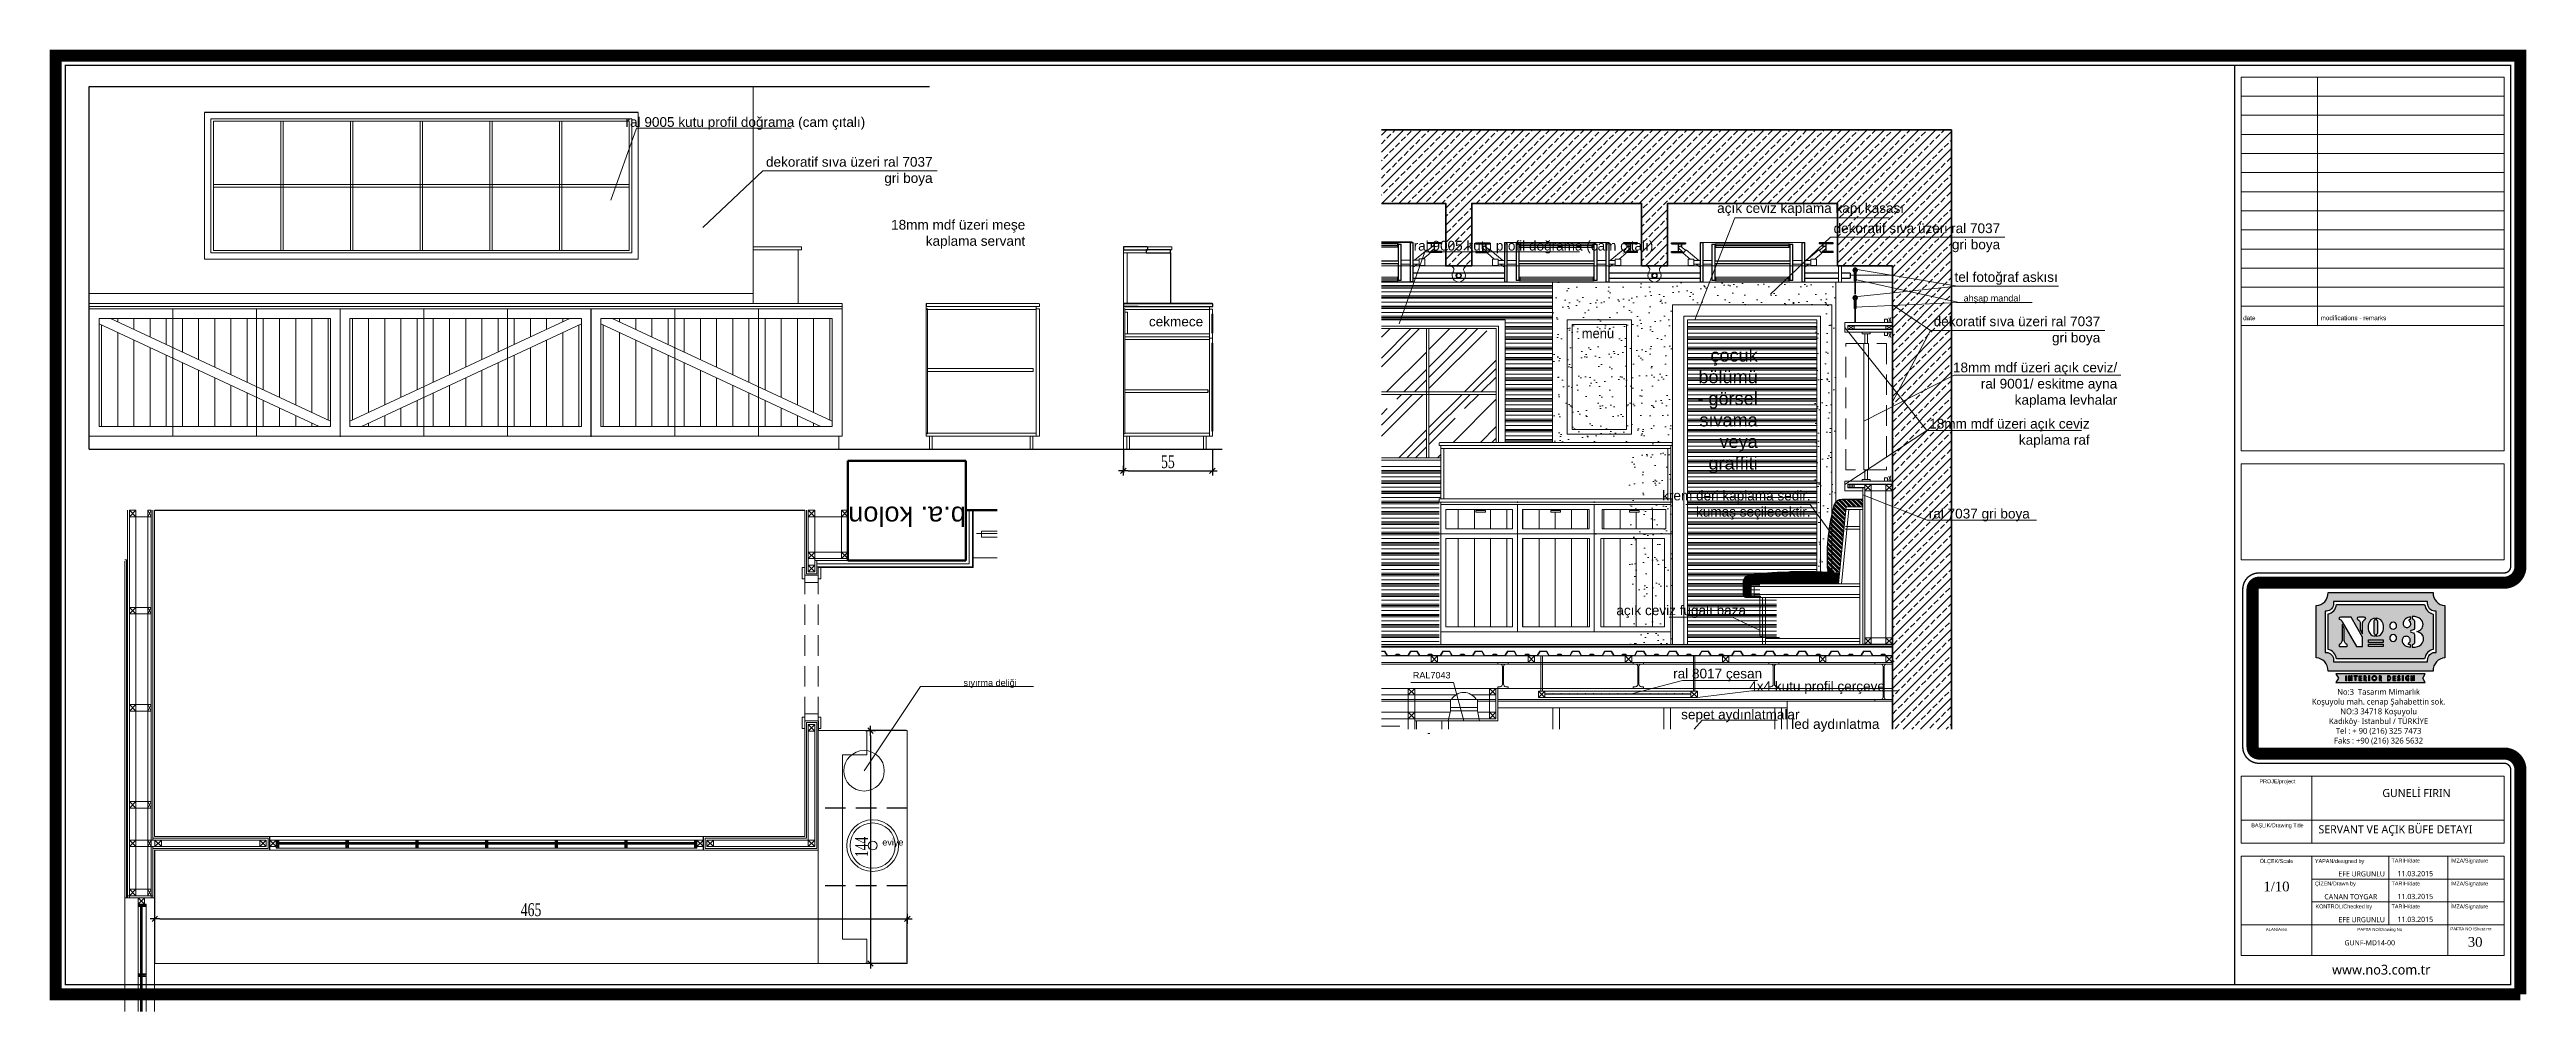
# Model space of a CAD drawing. Header units: millimetres. Extents: x 54215 to 67697, y 23496 to 56611.
# Drawn here: x 58993 to 60524, y 32167 to 32761 of the extents above; entities that cross this region are included whole.
import ezdxf
from ezdxf.enums import TextEntityAlignment as Align

# ---------------------------------------------------------------- set-up
doc = ezdxf.new("R2010")
doc.units = ezdxf.units.MM
doc.linetypes.add('DASHED', pattern=[19.05, 12.7, -6.35])
for name, color, linetype, lineweight in [('- 0.50', 30, 'Continuous', 50), ('b_görünüş', 44, 'Continuous', 25), ('no3_ahsap gorunus arka ince', 53, 'Continuous', 15), ('no3_ahsap gorunus arka kalın', 43, 'Continuous', 15), ('no3_ahsap gorunus on ince', 32, 'Continuous', 13), ('no3_cam gorunus arka', 140, 'Continuous', 13), ('no3_cam kesit arka', 141, 'Continuous', 18), ('no3_duvar kaplama', 8, 'Continuous', 0), ('no3_duvar mevcut', 4, 'Continuous', 35), ('no3_duvar ytong', 101, 'Continuous', 0), ('no3_döşeme kaplama', 8, 'Continuous', 0), ('no3_döşeme kaplama trimli', 8, 'Continuous', 0), ('no3_kutu profil gorunus', 8, 'Continuous', 0), ('no3_kutuprofil kesit', 74, 'Continuous', 18), ('no3_lejand', 255, 'Continuous', 13), ('no3_mermer gorunus arka', 41, 'Continuous', 13), ('no3_mermer gorunus on', 31, 'Continuous', 15), ('no3_mobilya aydınlatma', 50, 'Continuous', 13), ('no3_paslanmaz kesit arka', 145, 'Continuous', 20), ('no3_tavan aydınlatma', 50, 'Continuous', 13), ('no3_tefriş arka ince', 65, 'Continuous', 13), ('no3_tefriş arka kalın', 77, 'Continuous', 15), ('no3_yazı duvar', 152, 'Continuous', 0), ('t_ahsapkesit', 20, 'Continuous', 30), ('t_görünüş', 45, 'Continuous', 25), ('t_yazı', 154, 'Continuous', 25), ('t_ölçü', 251, 'Continuous', 30)]:
    doc.layers.add(name, color=color, linetype=linetype, lineweight=lineweight)
doc.layers.add('0 rölöve', color=7, linetype='Continuous', true_color=0xf1380e)
for name, color, linetype, lineweight, true_color in [('no3_ahsap kesit on', 7, 'Continuous', 20, 0xfca103), ('no3_alçıpan kesit', 7, 'Continuous', 20, 0xf5003d), ('no3_tefriş ön ince', 7, 'Continuous', 18, 0x8c1aff)]:
    doc.layers.add(name, color=color, linetype=linetype, lineweight=lineweight, true_color=true_color)
doc.styles.add('ARIALT', font='arial.ttf', dxfattribs={"height": 10})
doc.styles.add('AT-ARIAL', font='arial.ttf')
doc.styles.get("Standard").update_dxf_attribs({"font": 'arial.ttf'})
doc.styles.add('Ölçü50', font='georgia.ttf', dxfattribs={"width": 0.7})
doc.dimstyles.new('olcu50', dxfattribs={"dimtxt": 8, "dimasz": 3, "dimexe": 1.25, "dimexo": 0.625, "dimgap": 0.5, "dimtad": 1, "dimdec": 1, "dimzin": 9, "dimtxsty": 'Ölçü50', "dimblk": 'CENTIK', "dimcen": 2, "dimclrd": 256, "dimclre": 256, "dimclrt": 46, "dimazin": 2, "dimtfac": 1, "dimtdec": 1, "dimtix": 1, "dimtmove": 0, "dimatfit": 3, "dimldrblk": 'CENTIK', "dimfxl": 1, "dimlwd": -1, "dimarcsym": 0})
pattern_1 = [(45, (58177.008, 21514.86), (21.552615, 57.47364), [381, -50.8, 127, -25.4]), (45, (58191.915, 21547.727), (-41.84799, 5.92697), [76.2, -8.382, 152.4, -19.05]), (45, (58170.721, 21539.106), (81.36112, 105.428207), [203.2, -35.56, 101.6, -25.4])]

msp = doc.modelspace()

# ---------------------------------------------------------------- texts
at = {"color": 7, "insert": (60455.934, 32302.09), "char_height": 4.995, "width": 125.12147, "attachment_point": 5}
msp.add_mtext('{\\fLucida Sans Unicode|b0|i0|c162|p34;GUNELİ FIRIN}', dxfattribs=at)
at = {"layer": '0 rölöve'}
msp.add_text('b.a. kolon', height=12, rotation=180, dxfattribs=at).set_placement((59559.429, 32479.097))
at = {"layer": 'no3_lejand', "linetype": 'Continuous', "style": 'ARIALT'}
for s, height, p in [('ALAN/Area', 1.8876, (60369.423, 32217.855)), ('PAFTA NO/Drawing No', 1.88759, (60433.28, 32217.855))]:
    msp.add_text(s, height=height, dxfattribs=at).set_placement(p, align=Align.MIDDLE_CENTER)
at = {"layer": 'no3_lejand', "color": 252, "attachment_point": 1, "style": 'AT-ARIAL'}
for s, insert, char_height, width in [('date', (60348.796, 32597.06), 2.8097, 11.29718), ('modifications - remarks', (60396.652, 32597.06), 2.80969, 59.99468)]:
    msp.add_mtext(s, dxfattribs=dict(at, insert=insert, char_height=char_height, width=width))
at = {"layer": 'no3_lejand', "color": 7}
for s, insert, char_height, width, attachment_point in [('{\\fLucida Sans Unicode|b0|i0|c162|p34;No:3  Tasarım Mimarlık\\PKoşuyolu mah. cenap Şahabettin sok.\\PNO:3 34718 Koşuyolu\\PKadıköy- Istanbul / TÜRKİYE\\PTel : + 90 (216) 325 7473\\PFaks : +90 (216) 326 5632}', (60432.544, 32349.158), 3.61246, 93.56152, 5), ('{\\fLucida Sans Unicode|b0|i0|c162|p34;SERVANT VE AÇIK BÜFE DETAYI}', (60442.93, 32278.845), 5.0173, 122.81536, 5), ('{\\fGeorgia|b0|i0|c162|p18;1/10}', (60369.423, 32244.345), 6.02076, 122.81536, 5), ('{\\fLucida Sans Unicode|b0|i0|c162|p34;CANAN TOYGAR}', (60399.015, 32238.038), 3.24, 123.92176, 4), ('{\\fLucida Sans Unicode|b0|i0|c162|p34;EFE URGUNLU}', (60407.748, 32252.167), 3.21107, 122.81536, 4), ('{\\fLucida Sans Unicode|b0|i0|c162|p34;11.03.2015\\P}', (60444.192, 32252.323), 3.24, 123.92176, 4), ('{\\fLucida Sans Unicode|b0|i0|c162|p34;11.03.2015\\P}', (60444.192, 32238.166), 3.24, 123.92176, 4), ('{\\fLucida Sans Unicode|b0|i0|c162|p34;EFE URGUNLU}', (60407.748, 32223.853), 3.21107, 122.81536, 4), ('{\\fLucida Sans Unicode|b0|i0|c162|p34;11.03.2015\\P}', (60444.192, 32224.009), 3.24, 123.92176, 4), ('{\\fLucida Sans Unicode|b0|i0|c162|p34;GUNF-MD14-00}', (60411.464, 32209.577), 3.21107, 122.81536, 4), ('{\\fGeorgia|b0|i0|c162|p18;30}', (60492.215, 32210.07), 6.02076, 122.81536, 5), ('{\\fLucida Sans Unicode|b0|i0|c162|p34;www.no3.com.tr}', (60434.183, 32192.943), 6.02076, 93.56152, 5)]:
    msp.add_mtext(s, dxfattribs=dict(at, insert=insert, char_height=char_height, width=width, attachment_point=attachment_point))
at = {"layer": 'no3_lejand', "char_height": 2.4083, "style": 'ARIALT'}
for s, insert, width, attachment_point in [('PROJE/project', (60369.998, 32310.575), 44.79424, 2), ('BAŞLIK/Drawing Title', (60369.998, 32283.366), 44.79424, 2), ('ÖLÇEK/Scale', (60369.423, 32261.27), 16.26855, 2), ('YAPAN/designed by', (60408.418, 32261.27), 44.79424, 2), ('TARİH/date', (60440.529, 32261.575), 18.31967, 1), ('İMZA/Signature', (60476.925, 32261.575), 18.31967, 1), ('ÇİZEN/Drawn by', (60405.841, 32247.418), 44.79424, 2), ('TARİH/date', (60440.529, 32247.418), 18.31967, 1), ('İMZA/Signature', (60476.925, 32247.418), 18.31967, 1), ('KONTROL/Checked by', (60393.546, 32233.261), 40.24224, 1), ('TARİH/date', (60440.529, 32233.261), 18.31967, 1), ('İMZA/Signature', (60476.925, 32233.261), 18.31967, 1)]:
    msp.add_mtext(s, dxfattribs=dict(at, insert=insert, width=width, attachment_point=attachment_point))
at = {"layer": 'no3_lejand', "linetype": 'Continuous', "insert": (60476.925, 32219.104), "char_height": 1.88759, "width": 45.2116, "attachment_point": 1, "style": 'ARIALT'}
msp.add_mtext('PAFTA NO /Sheet no:', dxfattribs=at)
at = {"layer": 'no3_yazı duvar'}
for s, insert, char_height, width, attachment_point in [('ral 9005 kutu profil doğrama (cam çıtalı)', (59497.219, 32719.699), 6, 220.83674, 3), ('dekoratif sıva üzeri ral 7037 gri boya', (59538.851, 32695.07), 6, 108.02303, 3), ('18mm mdf üzeri meşe kaplama servant', (59596.119, 32656.222), 6, 111.81956, 3), ('açık ceviz kaplama kapı kasası', (60139.286, 32666.511), 6, 220.83674, 3), ('dekoratif sıva üzeri ral 7037 gri boya', (60198.646, 32654.052), 6, 108.02303, 3), ('ral 9005 kutu profil doğrama (cam çıtalı)', (59984.309, 32643.292), 6, 220.83674, 3), (' tel fotoğraf askısı', (60234.279, 32623.938), 6, 108.02303, 3), ('ahşap mandal', (60211.158, 32609.829), 4, 108.02303, 3), ('dekoratif sıva üzeri ral 7037 gri boya', (60260.518, 32596.527), 6, 108.02303, 3), ('çocuk bölümü - görsel sıvama veya graffiti', (60048.815, 32576.64), 8, 40.50227, 3), ('18mm mdf üzeri açık ceviz/ ral 9001/ eskitme ayna kaplama levhalar', (60271.007, 32568.045), 6, 111.81956, 3), ('18mm mdf üzeri açık ceviz kaplama raf', (60253.999, 32533.321), 6, 111.81956, 3), ('krem deri kaplama sedir.\\Pkumaş seçilecektir.', (60081.494, 32488.939), 6, 108.02303, 3), ('ral 7037 gri boya', (60216.971, 32477.767), 6, 108.02303, 3), ('açık ceviz fugalı baza', (60041.576, 32418.025), 6, 108.02303, 3), ('RAL7043', (59835.674, 32376.915), 4, 63.84297, 1), ('ral 8017 çesan', (60051.53, 32378.945), 6, 143.81258, 3), ('sıyırma deliği', (59557.953, 32372.228), 4, 63.84297, 1), ('4x4 kutu profil çerçeve', (60127.423, 32371.113), 6, 143.81258, 3), ('sepet aydınlatmalar', (60074.641, 32353.655), 6, 143.81258, 3), ('led aydınlatma', (60124.045, 32347.762), 6, 143.81258, 3), ('eviye', (59507.787, 32273.709), 4, 63.84297, 1)]:
    msp.add_mtext(s, dxfattribs=dict(at, insert=insert, char_height=char_height, width=width, attachment_point=attachment_point))
at = {"layer": 't_görünüş', "insert": (59706.096, 32596.44, 1.327), "char_height": 6, "width": 75.84292, "attachment_point": 3}
msp.add_mtext('{\\fArial|b0|i0|c162|p34;cekmece } ', dxfattribs=at)
at = {"layer": 't_yazı', "insert": (59858.821, 32583.023), "char_height": 6, "width": 184.74758, "attachment_point": 7}
msp.add_mtext('\\pi81.231,t177.23;{\\fBebas|b0|i0|c0|p2;menu}', dxfattribs=at)

# ---------------------------------------------------------------- blocks, each defined once
blk = doc.blocks.new('çesan tavanbıdı')
at = {"layer": 'no3_kutu profil gorunus'}
for p, q in [((1977.8, 4837.7), (1977.8, 4859.4)), ((1978.8, 4837.7), (1978.8, 4859.4)), ((2072.1, 4837.7), (2072.1, 4859.4)), ((2073.1, 4837.7), (2073.1, 4859.4)), ((1980.3, 4837.7), (2070.6, 4837.7)), ((2070.6, 4836), (1980.3, 4836)), ((2070.6, 4835.7), (1980.3, 4835.7)), ((2070.6, 4833.7), (1980.3, 4833.7))]:
    blk.add_line(p, q, dxfattribs=at)
for centre in [(1980.4, 4836.1), (1985.4, 4836.1), (1990.4, 4836.1), (1995.4, 4836.1), (2000.4, 4836.1), (2005.4, 4836.1), (2010.4, 4836.1), (2015.4, 4836.1), (2020.4, 4836.1), (2025.4, 4836.1), (2030.4, 4836.1), (2035.4, 4836.1), (2040.4, 4836.1), (2045.4, 4836.1), (2050.4, 4836.1), (2055.4, 4836.1), (2060.4, 4836.1), (2065.4, 4836.1), (2070.4, 4836.1)]:
    blk.add_circle(centre, 0.15, dxfattribs=at)
at = {"layer": 'no3_kutuprofil kesit'}
for p, q in [((1976.3, 4833.7), (1980.3, 4837.7)), ((1980.3, 4833.7), (1976.3, 4837.7)), ((2070.6, 4833.7), (2074.6, 4837.7)), ((2074.6, 4833.7), (2070.6, 4837.7))]:
    blk.add_line(p, q, dxfattribs=at)
for points in [[(1976.3, 4833.7), (1980.3, 4833.7), (1980.3, 4837.7), (1976.3, 4837.7)], [(2070.6, 4833.7), (2074.6, 4833.7), (2074.6, 4837.7), (2070.6, 4837.7)]]:
    blk.add_lwpolyline(points, close=True, dxfattribs=at)
blk = doc.blocks.new('tttt')
at = {"layer": 'no3_tavan aydınlatma'}
for p, q in [((1845.4, 4789.3), (1846.8, 4795.4)), ((1863.5, 4802.4), (1846.8, 4802.4)), ((1846.8, 4802.4), (1846.8, 4797.4)), ((1863.5, 4797.4), (1846.8, 4797.4)), ((1846.8, 4797.4), (1846.8, 4795.4)), ((1863.5, 4795.4), (1846.8, 4795.4)), ((1863.5, 4797.4), (1863.5, 4802.4)), ((1863.5, 4795.4), (1863.5, 4797.4)), ((1864.9, 4789.3), (1863.5, 4795.4)), ((1845.4, 4789.3), (1864.9, 4789.3))]:
    blk.add_line(p, q, dxfattribs=at)
blk.add_arc((1855.1, 4798), 8.79, 29.8912, 150.1088, dxfattribs=at)
blk = doc.blocks.new('sedirkesit')
at = {"layer": 'no3_döşeme kaplama'}
h = blk.add_hatch(dxfattribs=at)
h.set_pattern_fill('GOST_GROUND', color=256, scale=0.1, angle=-45)
h.set_pattern_definition([(360, (-391.1663, 3306.352), (1, -1), [2]), (360, (-390.9541, 3306.1398), (1, -1), [2]), (360, (-390.742, 3305.9277), (1, -1), [2])])
edge = h.paths.add_edge_path()
edge.add_arc((2746.1, 4584.7), 2, 270, 360)
edge.add_line((2748.1, 4584.7), (2748.1, 4592.2))
edge.add_arc((2743.2, 4591.9), 5, 3.0283, 72.8571)
edge.add_arc((2711.1, 4327.2), 271.6, 82.9031, 94.7162)
edge.add_line((2688.7, 4597.9), (2689.2, 4591.2))
edge.add_line((2689.2, 4591.2), (2696.7, 4591.2))
edge.add_line((2696.7, 4591.2), (2743.1, 4591.2))
edge.add_line((2743.1, 4591.2), (2743.1, 4582.7))
edge.add_line((2743.1, 4582.7), (2746.1, 4582.7))
at = {"layer": 'no3_döşeme kaplama trimli'}
h = blk.add_hatch(dxfattribs=at)
h.set_pattern_fill('GOST_GROUND', color=256, scale=0.2)
h.set_pattern_definition([(45, (3988.3898, 1510.6872), (2.8284271, -2e-16), [4]), (45, (3988.9898, 1510.6872), (2.8284271, -2e-16), [4]), (45, (3989.5898, 1510.6872), (2.8284271, -2e-16), [4])])
edge = h.paths.add_edge_path()
edge.add_arc((2687, 4638.5), 5, 20.1712, 90)
edge.add_line((2687, 4643.5), (2674.2, 4643.5))
edge.add_line((2674.2, 4643.5), (2674.2, 4638.8))
edge.add_line((2674.2, 4638.8), (2684.5, 4638.8))
edge.add_line((2684.5, 4638.8), (2688.7, 4598.5))
edge.add_line((2688.7, 4598.5), (2696, 4598.5))
edge.add_arc((2560.8, 4605.7), 135.4, 356.9822, 374.8039)
at = {"layer": 'b_görünüş'}
blk.add_line((2687, 4643.5, 0), (2674.2, 4643.5, 0), dxfattribs=at)
for centre, radius, start, end in [((2687, 4638.5, 0), 5, 20.1712, 90), ((2566.2, 4606.7, 0), 129.9, 357.5869, 14.9911), ((2692.6, 4601.6, 0), 3.45, 283.571, 353.8442)]:
    blk.add_arc(centre, radius, start, end, dxfattribs=at)
at = {"layer": 'no3_ahsap gorunus on ince'}
for p, q in [((2676, 4582.7, 0), (2746.1, 4582.7, 0)), ((2734.3, 4582.7, 0), (2734.3, 4553.5, 0)), ((2736.1, 4582.7, 0), (2736.1, 4553.5, 0)), ((2737.9, 4577.7, 0), (2737.6, 4577.4, 0)), ((2737.6, 4577.4, 0), (2737.6, 4576.4, 0)), ((2748.1, 4584.7, 0), (2748.1, 4592.2, 0)), ((2737.6, 4576.4, 0), (2737.9, 4576, 0)), ((2737.6, 4564.9, 0), (2737.9, 4565.3, 0)), ((2737.6, 4563.9, 0), (2737.6, 4564.9, 0)), ((2737.9, 4563.5, 0), (2737.6, 4563.9, 0))]:
    blk.add_line(p, q, dxfattribs=at)
at = {"layer": 'no3_ahsap gorunus on ince', "elevation": 0}
for points in [[(2737.9, 4563.5), (2737.9, 4558.5), (2736.1, 4558.5), (2736.1, 4582.7), (2737.9, 4582.7), (2737.9, 4577.7)], [(2737.9, 4576), (2737.9, 4565.3)]]:
    blk.add_lwpolyline(points, dxfattribs=at)
at = {"layer": 'no3_ahsap gorunus on ince'}
for centre, radius, start, end in [((2710.4, 4295.5, 0), 303.2, 83.5198, 94.0994), ((2743.2, 4591.9, 0), 5, 3.0283, 72.8571), ((2746.1, 4584.7, 0), 2, 270, 0)]:
    blk.add_arc(centre, radius, start, end, dxfattribs=at)
at = {"layer": 'no3_ahsap kesit on'}
for p, q in [((2674.2, 4638.8, 0), (2674.2, 4643.5, 0)), ((2684.5, 4638.8, 0), (2674.2, 4638.8, 0)), ((2674.2, 4638.8, 0), (2674.2, 4553.5, 0)), ((2689.2, 4591.2, 0), (2684.5, 4638.8, 0)), ((2684.6, 4637, 0), (2674.2, 4637, 0)), ((2676, 4637, 0), (2676, 4553.5, 0)), ((2684.8, 4626.6, 0), (2676, 4626.6, 0)), ((2685, 4624.8, 0), (2676, 4624.8, 0)), ((2687.4, 4591.2, 0), (2682.8, 4637, 0)), ((2743.1, 4591.2, 0), (2676, 4591.2, 0)), ((2743.1, 4589.4, 0), (2676, 4589.4, 0)), ((2741.3, 4584.5, 0), (2676, 4584.5, 0)), ((2688.7, 4591.4, 0), (2688.5, 4591.4, 0)), ((2741.3, 4582.7, 0), (2741.3, 4589.4, 0)), ((2743.1, 4582.7, 0), (2743.1, 4591.2, 0)), ((2734.3, 4557.3, 0), (2676, 4557.3, 0)), ((2734.3, 4555.5, 0), (2676, 4555.5, 0))]:
    blk.add_line(p, q, dxfattribs=at)
at = {"layer": 'no3_duvar kaplama'}
for p, q in [((2737.9, 4577.7, 0), (2737.9, 4576, 0)), ((2737.9, 4565.3, 0), (2737.9, 4563.5, 0))]:
    blk.add_line(p, q, dxfattribs=at)
at = {"layer": 'no3_duvar kaplama', "linetype": 'DASHED'}
blk.add_line((2748.1, 4584.7, 0), (2748.1, 4592.2, 0), dxfattribs=at)
for centre, radius, start, end in [((2710.4, 4295.5, 0), 303.2, 83.5198, 94.0994), ((2743.2, 4591.9, 0), 5, 3.0283, 72.8571), ((2746.1, 4584.7, 0), 2, 270, 0)]:
    blk.add_arc(centre, radius, start, end, dxfattribs=at)
at = {"layer": 'no3_kutuprofil kesit'}
blk.add_line((2696.1, 4591.4, 0), (2696.3, 4591.4, 0), dxfattribs=at)
blk = doc.blocks.new('mandal')
at = {"layer": 'no3_ahsap gorunus arka ince'}
for p, q in [((10987.3, 17325.8), (10987.9, 17326.5)), ((10988.1, 17326.5), (10987.4, 17325.7))]:
    blk.add_line(p, q, dxfattribs=at)
blk.add_lwpolyline([(10987.3, 17328.7), (10987.3, 17325.8)], dxfattribs=at)
for points in [[(10987.9, 17326.5, -0.444746), (10987.6, 17326.7, -0.432142), (10987.9, 17327), (10987.5, 17328.7), (10987.3, 17328.7)], [(10987.3, 17325.7), (10987.3, 17322.7), (10987.6, 17322.7), (10987.9, 17323.4), (10987.9, 17323.9, -0.361232), (10987.5, 17324.3, -0.441928), (10987.9, 17324.8), (10987.9, 17325.6), (10987.8, 17325.8), (10987.9, 17326), (10987.9, 17326.3)], [(10988.5, 17328.7), (10988.5, 17322.7), (10988.3, 17322.7), (10987.9, 17323.4), (10987.9, 17323.9, 0.361232), (10988.3, 17324.3, 0.441928), (10987.9, 17324.8), (10987.9, 17325.6), (10988, 17325.8), (10987.9, 17326), (10987.9, 17326.3)], [(10987.9, 17326.5, 0.444746), (10988.2, 17326.7, 0.432142), (10987.9, 17327), (10988.3, 17328.7), (10988.5, 17328.7)]]:
    blk.add_lwpolyline(points, format="xyb", dxfattribs=at)
blk.add_circle((10987.9, 17326.7), 0.168, dxfattribs=at)
blk.add_arc((10987.4, 17325.8), 0.0578, 130.2083, 298.6986, dxfattribs=at)
blk = doc.blocks.new('fe4ryvkukm')
for p, q in [((10581.1, 17423.3), (10581.1, 17423.8)), ((10581.1, 17423.8), (10589.8, 17423.8)), ((10581.1, 17423.3), (10589.8, 17423.3)), ((10585.5, 17418.4), (10585.5, 17423.3)), ((10587.4, 17421.2), (10587.4, 17423.3)), ((10589.8, 17423.8), (10589.8, 17423.3)), ((10672.4, 17423.8), (10672.4, 17423.3)), ((10681.1, 17423.8), (10672.4, 17423.8)), ((10681.1, 17423.3), (10672.4, 17423.3)), ((10674.8, 17421.2), (10674.8, 17423.3)), ((10676.7, 17418.4), (10676.7, 17423.3)), ((10681.1, 17423.3), (10681.1, 17423.8)), ((10581.1, 17417.9), (10581.1, 17418.4)), ((10581.1, 17418.4), (10587.9, 17418.4)), ((10581.1, 17417.9), (10581.1, 17418.4)), ((10581.1, 17417.9), (10588.5, 17417.9)), ((10587.4, 17418.4), (10587.4, 17418.8)), ((10681.1, 17417.9), (10673.7, 17417.9)), ((10681.1, 17418.4), (10674.3, 17418.4)), ((10674.8, 17418.4), (10674.8, 17418.8)), ((10681.1, 17417.9), (10681.1, 17418.4)), ((10681.1, 17417.9), (10681.1, 17418.4)), ((10654.2, 17401.6), (10654.2, 17401.3))]:
    blk.add_line(p, q)
for centre, start, end in [((10586.4, 17420.8), 48.6371, 233.2468), ((10675.8, 17420.8), 306.7532, 131.3629)]:
    blk.add_arc(centre, 0.906, start, end)
at = {"layer": 'no3_cam gorunus arka'}
for p, q in [((10608, 17422.3), (10654.2, 17422.3)), ((10608, 17422), (10654.2, 17422)), ((10608, 17401.6), (10654.2, 17401.6)), ((10608, 17401.3), (10654.2, 17401.3))]:
    blk.add_line(p, q, dxfattribs=at)
at = {"layer": 'no3_kutu profil gorunus'}
for p, q in [((10653.7, 17423.3), (10608.5, 17423.3)), ((10653.7, 17421), (10608.5, 17421)), ((10653.7, 17402.6), (10608.5, 17402.6)), ((10653.7, 17400.3), (10608.5, 17400.3))]:
    blk.add_line(p, q, dxfattribs=at)
blk.add_lwpolyline([(10599, 17424), (10663.3, 17424), (10663.3, 17399.6), (10599, 17399.6)], close=True, dxfattribs=at)
at = {"layer": 'no3_kutuprofil kesit'}
for p, q in [((10608, 17423), (10608, 17422.5)), ((10607.8, 17412.8), (10654.4, 17412.8)), ((10607.8, 17412.6), (10654.4, 17412.6)), ((10607.8, 17411.1), (10654.4, 17411.1)), ((10607.8, 17410.9), (10654.4, 17410.9))]:
    blk.add_line(p, q, dxfattribs=at)
for points in [[(10598.8, 17424), (10600.6, 17424), (10600.6, 17399.6), (10598.8, 17399.6)], [(10599, 17423.8), (10600.4, 17423.8), (10600.4, 17399.8), (10599, 17399.8)], [(10606.3, 17422.8), (10607.8, 17422.8), (10607.8, 17400.8), (10606.3, 17400.8)], [(10608, 17422.3), (10608, 17423.3), (10608.5, 17423.3), (10608.5, 17422.3)], [(10608, 17422), (10608, 17421), (10608.5, 17421), (10608.5, 17422)], [(10654.2, 17422.3), (10654.2, 17423.3), (10653.7, 17423.3), (10653.7, 17422.3)], [(10654.2, 17422), (10654.2, 17421), (10653.7, 17421), (10653.7, 17422)], [(10655.9, 17422.8), (10654.4, 17422.8), (10654.4, 17400.8), (10655.9, 17400.8)], [(10663.5, 17424), (10661.6, 17424), (10661.6, 17399.6), (10663.5, 17399.6)], [(10663.3, 17423.8), (10661.8, 17423.8), (10661.8, 17399.8), (10663.3, 17399.8)], [(10608, 17401.6), (10608, 17402.6), (10608.5, 17402.6), (10608.5, 17401.6)], [(10608, 17401.3), (10608, 17400.3), (10608.5, 17400.3), (10608.5, 17401.3)], [(10654.2, 17401.6), (10654.2, 17402.6), (10653.7, 17402.6), (10653.7, 17401.6)], [(10654.2, 17401.3), (10654.2, 17400.3), (10653.7, 17400.3), (10653.7, 17401.3)]]:
    blk.add_lwpolyline(points, close=True, dxfattribs=at)
for points in [[(10608, 17411.1), (10608, 17400.6), (10606.1, 17400.6), (10606.1, 17423), (10608, 17423), (10608, 17412.6)], [(10654.2, 17411.1), (10654.2, 17400.6), (10656.1, 17400.6), (10656.1, 17423), (10654.2, 17423), (10654.2, 17412.6)]]:
    blk.add_lwpolyline(points, dxfattribs=at)
at = {"layer": 'no3_tavan aydınlatma'}
for p, q in [((10589.8, 17419.2), (10586.9, 17421.6)), ((10672.5, 17419.2), (10675.4, 17421.6)), ((10588.6, 17417.8), (10585.9, 17420.1)), ((10588.3, 17417.4), (10590.1, 17419.6)), ((10592.6, 17413.8), (10588.3, 17417.4)), ((10597.9, 17413), (10590.1, 17419.6)), ((10595, 17413.8), (10591.5, 17413.8)), ((10591.5, 17413.8), (10591.5, 17409.8)), ((10591.5, 17409.8), (10595, 17409.8)), ((10591.5, 17409.8), (10595, 17409.8)), ((10595, 17409.8), (10595, 17413.8)), ((10595, 17413), (10599, 17413)), ((10595, 17409.8), (10595, 17411.8)), ((10595, 17410.6), (10599, 17410.6)), ((10595, 17410.6), (10596.4, 17410.6)), ((10598.8, 17408.7), (10596.4, 17410.6)), ((10600.5, 17413), (10606.2, 17413)), ((10600.5, 17410.6), (10606.2, 17410.6)), ((10661.8, 17413), (10656.1, 17413)), ((10661.8, 17410.6), (10656.1, 17410.6)), ((10667.2, 17413), (10663.3, 17413)), ((10667.2, 17410.6), (10663.3, 17410.6)), ((10663.5, 17408.7), (10665.8, 17410.6)), ((10664.3, 17413), (10672.2, 17419.6)), ((10667.2, 17409.8), (10667.2, 17413.8)), ((10667.2, 17413.8), (10670.7, 17413.8)), ((10670.7, 17409.8), (10667.2, 17409.8)), ((10669.7, 17413.8), (10674, 17417.4)), ((10670.7, 17413.8), (10670.7, 17409.8)), ((10674, 17417.4), (10672.2, 17419.6)), ((10673.7, 17417.8), (10676.4, 17420.1))]:
    blk.add_line(p, q, dxfattribs=at)
blk = doc.blocks.new('fwevjuı')
at = {"layer": 'no3_tefriş arka ince'}
blk.add_line((10567.9, 17350.2), (10567.9, 17350.2), dxfattribs=at)
blk.add_circle((10570.6, 17346.7), 1.7, dxfattribs=at)
for centre, radius, start, end in [((10564.8, 17349.6), 3.11, 27.3375, 84.0191), ((10570.6, 17346.8), 4.12, 143.2104, 36.7896), ((10564.9, 17350.5), 2.77, 333.9315, 11.3713), ((10576.5, 17349.6), 3.11, 95.9809, 151.5098), ((10576.4, 17350.5), 2.77, 167.4594, 206.0685)]:
    blk.add_arc(centre, radius, start, end, dxfattribs=at)
blk = doc.blocks.new('CENTIK')
for p, q in [((-1, 0), (1, 0)), ((-0.57, -0.57), (0.57, 0.57)), ((0, 1), (0, -1))]:
    blk.add_line(p, q)
blk = doc.blocks.new('*D193')
at = {"layer": 'Defpoints', "color": 0, "transparency": 16777216}
for p in [(59656.8, 32515.1), (59711.8, 32514.6), (59711.8, 32501.2)]:
    blk.add_point(p, dxfattribs=at)
at = {"layer": 't_ölçü', "lineweight": -2, "transparency": 16777216}
for p, q in [((59656.8, 32514.5), (59656.8, 32500)), ((59711.8, 32514), (59711.8, 32500))]:
    blk.add_line(p, q, dxfattribs=at)
at = {"layer": 't_ölçü', "transparency": 16777216}
blk.add_line((59659.8, 32501.2), (59708.8, 32501.2), dxfattribs=at)
at = {"layer": 't_ölçü', "transparency": 16777216, "xscale": 3, "yscale": 3, "zscale": 3, "rotation": 180}
blk.add_blockref('CENTIK', (59656.8, 32501.2), dxfattribs=at)
at = {"layer": 't_ölçü', "transparency": 16777216, "xscale": 3, "yscale": 3, "zscale": 3}
blk.add_blockref('CENTIK', (59711.8, 32501.2), dxfattribs=at)
at = {"layer": 't_ölçü', "color": 46, "transparency": 16777216, "insert": (59684.3, 32506.8), "char_height": 8, "attachment_point": 5, "style": 'Ölçü50'}
blk.add_mtext('55', dxfattribs=at)
blk = doc.blocks.new('*D369')
at = {"layer": 'Defpoints', "color": 0, "transparency": 16777216}
for p in [(59523.2, 32224.4), (59058.2, 32196.8), (59523.2, 32196.8)]:
    blk.add_point(p, dxfattribs=at)
at = {"layer": 't_ölçü', "lineweight": -2, "transparency": 16777216}
for p, q in [((59058.2, 32197.4), (59058.2, 32225.7)), ((59523.2, 32197.4), (59523.2, 32225.7))]:
    blk.add_line(p, q, dxfattribs=at)
at = {"layer": 't_ölçü', "transparency": 16777216}
blk.add_line((59061.2, 32224.4), (59520.2, 32224.4), dxfattribs=at)
at = {"layer": 't_ölçü', "transparency": 16777216, "xscale": 3, "yscale": 3, "zscale": 3, "rotation": 180}
blk.add_blockref('CENTIK', (59058.2, 32224.4), dxfattribs=at)
at = {"layer": 't_ölçü', "transparency": 16777216, "xscale": 3, "yscale": 3, "zscale": 3}
blk.add_blockref('CENTIK', (59523.2, 32224.4), dxfattribs=at)
at = {"layer": 't_ölçü', "color": 46, "transparency": 16777216, "insert": (59290.7, 32230), "char_height": 8, "attachment_point": 5, "style": 'Ölçü50'}
blk.add_mtext('465', dxfattribs=at)
blk = doc.blocks.new('*D370')
at = {"layer": 'Defpoints', "color": 0, "transparency": 16777216}
for p in [(59523.2, 32340.7), (59500.5, 32196.8), (59523.2, 32196.8)]:
    blk.add_point(p, dxfattribs=at)
at = {"layer": 't_ölçü', "lineweight": -2, "transparency": 16777216}
for p, q in [((59522.6, 32340.7), (59499.2, 32340.7)), ((59522.6, 32196.8), (59499.2, 32196.8))]:
    blk.add_line(p, q, dxfattribs=at)
at = {"layer": 't_ölçü', "transparency": 16777216}
blk.add_line((59500.5, 32337.7), (59500.5, 32199.8), dxfattribs=at)
at = {"layer": 't_ölçü', "transparency": 16777216, "xscale": 3, "yscale": 3, "zscale": 3}
for p, rotation in [((59500.5, 32340.7), 90), ((59500.5, 32196.8), 270)]:
    blk.add_blockref('CENTIK', p, dxfattribs=dict(at, rotation=rotation))
at = {"layer": 't_ölçü', "color": 46, "transparency": 16777216, "insert": (59495, 32268.8), "char_height": 8, "attachment_point": 5, "rotation": 90, "style": 'Ölçü50'}
blk.add_mtext('144', dxfattribs=at)

# ---------------------------------------------------------------- dimensions: what is measured, and where the dimension line sits
at = {"layer": 't_ölçü'}
for base, p1, p2, picture, middle in [((59711.81, 32501.241), (59656.816, 32515.123), (59711.81, 32514.647), '*D193', (59684.313, 32506.755)), ((59523.234, 32224.439), (59058.234, 32196.787), (59523.234, 32196.787), '*D369', (59290.734, 32229.993))]:
    dim = msp.add_linear_dim(base=base, p1=p1, p2=p2, dimstyle='olcu50', dxfattribs=at)
    dim.commit()
    dim.dimension.update_dxf_attribs({"geometry": picture, "text_midpoint": middle})
dim = msp.add_linear_dim(base=(59500.496777662, 32196.787149113), p1=(59523.234042032, 32340.737149113), p2=(59523.234042032, 32196.787149113), angle=90, dimstyle='olcu50', dxfattribs=at)
dim.commit()
dim.dimension.update_dxf_attribs({"geometry": '*D370', "text_midpoint": (59494.982184194, 32268.762149113)})

# ---------------------------------------------------------------- hatches: boundary and pattern name
at = {"true_color": 0xe74a37}
h = msp.add_hatch(color=13, dxfattribs=at)
h.dxf.hatch_style = 1
edge = h.paths.add_edge_path()
edge.add_spline(control_points=[(60473.449, 32417.97), (60469.447, 32417.983), (60466.204, 32421.606), (60466.204, 32426.073), (60466.203, 32426.072), (60466.202, 32426.072), (60466.201, 32426.072), (60466.201, 32426.072), (60466.201, 32426.073), (60466.201, 32426.073), (60466.201, 32426.073), (60401.346, 32426.073), (60401.346, 32426.073), (60401.346, 32426.073), (60401.346, 32426.026), (60401.346, 32426.026), (60401.323, 32421.58), (60398.092, 32417.983), (60394.103, 32417.97), (60394.103, 32417.97), (60393.992, 32417.97), (60393.992, 32417.97), (60393.992, 32417.97), (60393.992, 32385.56), (60393.992, 32385.56), (60393.992, 32385.56), (60394.082, 32385.56), (60394.082, 32385.56), (60394.082, 32385.56), (60394.082, 32385.56), (60394.082, 32385.56), (60398.095, 32385.56), (60401.347, 32381.93), (60401.347, 32377.454), (60401.347, 32377.454), (60401.349, 32377.454), (60401.349, 32377.454), (60401.349, 32377.454), (60401.349, 32377.441), (60401.349, 32377.441), (60401.349, 32377.441), (60466.203, 32377.441), (60466.203, 32377.441), (60466.203, 32377.441), (60466.203, 32377.454), (60466.203, 32377.454), (60466.203, 32377.454), (60466.206, 32377.454), (60466.206, 32377.454), (60466.206, 32381.93), (60469.458, 32385.56), (60473.471, 32385.56), (60473.471, 32385.56), (60473.471, 32385.56), (60473.471, 32385.56), (60473.471, 32385.56), (60473.555, 32385.56), (60473.555, 32385.56), (60473.555, 32385.56), (60473.555, 32417.97), (60473.555, 32417.97), (60473.555, 32417.97), (60473.449, 32417.97), (60473.449, 32417.97)], knot_values=[0, 0, 0, 0, 1, 1, 1, 2, 2, 2, 3, 3, 3, 4, 4, 4, 5, 5, 5, 6, 6, 6, 7, 7, 7, 8, 8, 8, 9, 9, 9, 10, 10, 10, 11, 11, 11, 12, 12, 12, 13, 13, 13, 14, 14, 14, 15, 15, 15, 16, 16, 16, 17, 17, 17, 18, 18, 18, 19, 19, 19, 20, 20, 20, 21, 21, 21, 21], degree=3, periodic=0)
edge = h.paths.add_edge_path(flags=16)
edge.add_spline(control_points=[(60468.18, 32389.001), (60468.18, 32389.001), (60467.183, 32389.001), (60467.183, 32389.001), (60464.776, 32389.001), (60462.818, 32386.766), (60462.818, 32384.021), (60462.818, 32384.021), (60462.816, 32383.085), (60462.816, 32383.085), (60462.816, 32383.085), (60461.881, 32383.075), (60461.881, 32383.075), (60461.881, 32383.075), (60404.734, 32383.086), (60404.734, 32383.086), (60404.734, 32383.086), (60404.734, 32384.021), (60404.734, 32384.021), (60404.734, 32386.767), (60402.775, 32389.001), (60400.367, 32389.001), (60400.367, 32389.001), (60399.432, 32389.001), (60399.432, 32389.001), (60399.432, 32389.001), (60399.432, 32414.518), (60399.432, 32414.518), (60399.432, 32414.518), (60400.381, 32414.525), (60400.381, 32414.525), (60402.766, 32414.532), (60404.719, 32416.752), (60404.733, 32419.473), (60404.733, 32419.473), (60404.733, 32420.438), (60404.733, 32420.438), (60404.733, 32420.438), (60447.308, 32420.438), (60447.308, 32420.438), (60455.567, 32420.438), (60462.818, 32420.441), (60462.818, 32420.441), (60462.818, 32420.441), (60462.818, 32419.503), (60462.818, 32419.503), (60462.818, 32419.503), (60462.816, 32419.503), (60462.816, 32419.503), (60462.816, 32416.765), (60464.77, 32414.532), (60467.17, 32414.525), (60467.17, 32414.525), (60468.18, 32414.525), (60468.18, 32414.525), (60468.18, 32414.525), (60468.18, 32389.001), (60468.18, 32389.001)], knot_values=[0, 0, 0, 0, 1, 1, 1, 2, 2, 2, 3, 3, 3, 4, 4, 4, 5, 5, 5, 6, 6, 6, 7, 7, 7, 8, 8, 8, 9, 9, 9, 10, 10, 10, 11, 11, 11, 12, 12, 12, 13, 13, 13, 14, 14, 14, 15, 15, 15, 16, 16, 16, 17, 17, 17, 18, 18, 18, 19, 19, 19, 19], degree=3, periodic=0)
h = msp.add_hatch(color=13, dxfattribs=at)
h.dxf.hatch_style = 1
edge = h.paths.add_edge_path()
edge.add_spline(control_points=[(60466.31, 32401.763), (60466.31, 32407.242), (60466.31, 32412.722), (60466.31, 32412.722), (60463.562, 32413.148), (60461.382, 32415.55), (60461.004, 32418.568)], knot_values=[8, 8, 8, 8, 8.5, 8.5, 8.5, 9.5, 9.5, 9.5, 9.5], degree=3, periodic=0)
edge.add_spline(control_points=[(60461.004, 32418.568), (60461.004, 32418.568), (60406.545, 32418.568), (60406.545, 32418.568), (60406.168, 32415.578), (60404.022, 32413.193), (60401.318, 32412.734)], knot_values=[6, 6, 6, 6, 7, 7, 7, 8, 8, 8, 8], degree=3, periodic=0)
edge.add_spline(control_points=[(60401.318, 32412.734), (60401.318, 32412.734), (60401.303, 32390.794), (60401.303, 32390.794), (60404.022, 32390.343), (60406.172, 32387.955), (60406.546, 32384.956)], knot_values=[4, 4, 4, 4, 5, 5, 5, 6, 6, 6, 6], degree=3, periodic=0)
edge.add_spline(control_points=[(60406.546, 32384.956), (60406.546, 32384.956), (60460.946, 32384.946), (60460.946, 32384.946), (60460.946, 32384.946), (60460.946, 32384.946), (60460.946, 32384.946)], knot_values=[2.99999, 2.99999, 2.99999, 2.99999, 3.99999, 3.99999, 3.99999, 4, 4, 4, 4], degree=3, periodic=0)
edge.add_spline(control_points=[(60460.946, 32384.946), (60460.946, 32384.946), (60460.946, 32384.956), (60460.946, 32384.956), (60460.946, 32384.956), (60460.946, 32384.956), (60460.946, 32384.956)], knot_values=[1.99999, 1.99999, 1.99999, 1.99999, 2.99998, 2.99998, 2.99998, 2.99999, 2.99999, 2.99999, 2.99999], degree=3, periodic=0)
edge.add_spline(control_points=[(60460.946, 32384.956), (60460.946, 32384.956), (60461.005, 32384.956), (60461.005, 32384.956)], knot_values=[1.00001, 1.00001, 1.00001, 1.00001, 1.99999, 1.99999, 1.99999, 1.99999], degree=3, periodic=0)
edge.add_spline(control_points=[(60461.005, 32384.956), (60461.383, 32387.978), (60463.562, 32390.379), (60466.31, 32390.804)], knot_values=[0, 0, 0, 0, 1, 1, 1, 1], degree=3, periodic=0)
edge.add_spline(control_points=[(60466.31, 32390.804), (60466.31, 32390.804), (60466.31, 32396.283), (60466.31, 32401.763)], knot_values=[9.5, 9.5, 9.5, 9.5, 10, 10, 10, 10], degree=3, periodic=0)
edge = h.paths.add_edge_path(flags=16)
edge.add_spline(control_points=[(60440.011, 32406.971), (60440.422, 32407.397), (60440.932, 32407.608), (60441.541, 32407.608), (60442.151, 32407.608), (60442.66, 32407.397), (60443.072, 32406.971)], knot_values=[5, 5, 5, 5, 6, 6, 6, 7, 7, 7, 7], degree=3, periodic=0)
edge.add_spline(control_points=[(60443.072, 32406.971), (60443.483, 32406.548), (60443.689, 32406.045), (60443.689, 32405.459)], knot_values=[7, 7, 7, 7, 8, 8, 8, 8], degree=3, periodic=0)
edge.add_spline(control_points=[(60443.689, 32405.459), (60443.689, 32404.877), (60443.483, 32404.374), (60443.072, 32403.95)], knot_values=[0, 0, 0, 0, 1, 1, 1, 1], degree=3, periodic=0)
edge.add_spline(control_points=[(60443.072, 32403.95), (60442.66, 32403.526), (60442.151, 32403.314), (60441.541, 32403.314), (60440.932, 32403.314), (60440.422, 32403.526), (60440.011, 32403.95), (60439.6, 32404.374), (60439.393, 32404.877), (60439.393, 32405.459)], knot_values=[1, 1, 1, 1, 2, 2, 2, 3, 3, 3, 4, 4, 4, 4], degree=3, periodic=0)
edge.add_spline(control_points=[(60439.393, 32405.459), (60439.393, 32406.045), (60439.6, 32406.548), (60440.011, 32406.971)], knot_values=[4, 4, 4, 4, 5, 5, 5, 5], degree=3, periodic=0)
edge = h.paths.add_edge_path(flags=16)
edge.add_spline(control_points=[(60431.136, 32410.171), (60432.595, 32410.038), (60433.724, 32409.427), (60434.519, 32408.342)], knot_values=[5, 5, 5, 5, 6, 6, 6, 6], degree=3, periodic=0)
edge.add_spline(control_points=[(60434.519, 32408.342), (60435.251, 32407.345), (60435.615, 32406.087), (60435.615, 32404.57)], knot_values=[6, 6, 6, 6, 7, 7, 7, 7], degree=3, periodic=0)
edge.add_spline(control_points=[(60435.615, 32404.57), (60435.615, 32403.053), (60435.251, 32401.794), (60434.519, 32400.796)], knot_values=[7, 7, 7, 7, 8, 8, 8, 8], degree=3, periodic=0)
edge.add_spline(control_points=[(60434.519, 32400.796), (60433.724, 32399.711), (60432.595, 32399.102), (60431.136, 32398.967)], knot_values=[8, 8, 8, 8, 9, 9, 9, 9], degree=3, periodic=0)
edge.add_spline(control_points=[(60431.136, 32398.967), (60431.136, 32398.967), (60431.136, 32399.803), (60431.136, 32399.803)], knot_values=[0, 0, 0, 0, 1, 1, 1, 1], degree=3, periodic=0)
edge.add_spline(control_points=[(60431.136, 32399.803), (60431.626, 32399.975), (60431.87, 32400.32), (60431.87, 32400.839), (60431.87, 32400.839), (60431.87, 32408.299), (60431.87, 32408.299)], knot_values=[1, 1, 1, 1, 2, 2, 2, 3, 3, 3, 3], degree=3, periodic=0)
edge.add_spline(control_points=[(60431.87, 32408.299), (60431.87, 32408.818), (60431.626, 32409.164), (60431.136, 32409.337), (60431.136, 32409.337), (60431.136, 32410.171), (60431.136, 32410.171)], knot_values=[3, 3, 3, 3, 4, 4, 4, 5, 5, 5, 5], degree=3, periodic=0)
edge = h.paths.add_edge_path(flags=16)
edge.add_spline(control_points=[(60430.488, 32410.171), (60430.488, 32410.171), (60430.488, 32409.337), (60430.488, 32409.337)], knot_values=[0, 0, 0, 0, 1, 1, 1, 1], degree=3, periodic=0)
edge.add_spline(control_points=[(60430.488, 32409.337), (60429.998, 32409.164), (60429.753, 32408.818), (60429.753, 32408.299), (60429.753, 32408.299), (60429.753, 32400.839), (60429.753, 32400.839)], knot_values=[1, 1, 1, 1, 2, 2, 2, 3, 3, 3, 3], degree=3, periodic=0)
edge.add_spline(control_points=[(60429.753, 32400.839), (60429.753, 32400.32), (60429.998, 32399.975), (60430.488, 32399.803), (60430.488, 32399.803), (60430.488, 32398.967), (60430.488, 32398.967)], knot_values=[3, 3, 3, 3, 4, 4, 4, 5, 5, 5, 5], degree=3, periodic=0)
edge.add_spline(control_points=[(60430.488, 32398.967), (60429.027, 32399.102), (60427.9, 32399.711), (60427.103, 32400.796)], knot_values=[5, 5, 5, 5, 6, 6, 6, 6], degree=3, periodic=0)
edge.add_spline(control_points=[(60427.103, 32400.796), (60426.373, 32401.794), (60426.008, 32403.053), (60426.008, 32404.57)], knot_values=[6, 6, 6, 6, 7, 7, 7, 7], degree=3, periodic=0)
edge.add_spline(control_points=[(60426.008, 32404.57), (60426.008, 32406.087), (60426.373, 32407.345), (60427.103, 32408.342)], knot_values=[7, 7, 7, 7, 8, 8, 8, 8], degree=3, periodic=0)
edge.add_spline(control_points=[(60427.103, 32408.342), (60427.9, 32409.427), (60429.027, 32410.038), (60430.488, 32410.171)], knot_values=[8, 8, 8, 8, 9, 9, 9, 9], degree=3, periodic=0)
edge = h.paths.add_edge_path(flags=16)
edge.add_spline(control_points=[(60447.697, 32406.783), (60447.697, 32407.952), (60448.176, 32408.932), (60449.133, 32409.727)], knot_values=[8, 8, 8, 8, 9, 9, 9, 9], degree=3, periodic=0)
edge.add_spline(control_points=[(60449.133, 32409.727), (60449.976, 32410.425), (60451.005, 32410.872), (60452.223, 32411.065)], knot_values=[9, 9, 9, 9, 10, 10, 10, 10], degree=3, periodic=0)
edge.add_spline(control_points=[(60452.223, 32411.065), (60452.223, 32411.065), (60452.223, 32409.63), (60452.223, 32409.63)], knot_values=[0, 0, 0, 0, 1, 1, 1, 1], degree=3, periodic=0)
edge.add_spline(control_points=[(60452.223, 32409.63), (60451.541, 32409.499), (60451.201, 32409.265), (60451.201, 32408.924)], knot_values=[1, 1, 1, 1, 2, 2, 2, 2], degree=3, periodic=0)
edge.add_spline(control_points=[(60451.201, 32408.924), (60451.201, 32408.844), (60451.403, 32408.616), (60451.809, 32408.243)], knot_values=[2, 2, 2, 2, 3, 3, 3, 3], degree=3, periodic=0)
edge.add_spline(control_points=[(60451.809, 32408.243), (60452.231, 32407.87), (60452.442, 32407.367), (60452.442, 32406.734)], knot_values=[3, 3, 3, 3, 4, 4, 4, 4], degree=3, periodic=0)
edge.add_spline(control_points=[(60452.442, 32406.734), (60452.442, 32406.101), (60452.206, 32405.542), (60451.736, 32405.055)], knot_values=[4, 4, 4, 4, 5, 5, 5, 5], degree=3, periodic=0)
edge.add_spline(control_points=[(60451.736, 32405.055), (60451.283, 32404.585), (60450.739, 32404.349), (60450.105, 32404.349)], knot_values=[5, 5, 5, 5, 6, 6, 6, 6], degree=3, periodic=0)
edge.add_spline(control_points=[(60450.105, 32404.349), (60449.407, 32404.349), (60448.832, 32404.577), (60448.379, 32405.03)], knot_values=[6, 6, 6, 6, 7, 7, 7, 7], degree=3, periodic=0)
edge.add_spline(control_points=[(60448.379, 32405.03), (60447.924, 32405.501), (60447.697, 32406.085), (60447.697, 32406.783)], knot_values=[7, 7, 7, 7, 8, 8, 8, 8], degree=3, periodic=0)
edge = h.paths.add_edge_path(flags=16)
edge.add_spline(control_points=[(60440.011, 32399.403), (60440.422, 32399.828), (60440.932, 32400.039), (60441.541, 32400.039), (60442.151, 32400.039), (60442.66, 32399.828), (60443.072, 32399.403)], knot_values=[5, 5, 5, 5, 6, 6, 6, 7, 7, 7, 7], degree=3, periodic=0)
edge.add_spline(control_points=[(60443.072, 32399.403), (60443.483, 32398.98), (60443.689, 32398.476), (60443.689, 32397.893)], knot_values=[7, 7, 7, 7, 8, 8, 8, 8], degree=3, periodic=0)
edge.add_spline(control_points=[(60443.689, 32397.893), (60443.689, 32397.31), (60443.483, 32396.806), (60443.072, 32396.382)], knot_values=[0, 0, 0, 0, 1, 1, 1, 1], degree=3, periodic=0)
edge.add_spline(control_points=[(60443.072, 32396.382), (60442.66, 32395.959), (60442.151, 32395.747), (60441.541, 32395.747), (60440.932, 32395.747), (60440.422, 32395.959), (60440.011, 32396.382)], knot_values=[1, 1, 1, 1, 2, 2, 2, 3, 3, 3, 3], degree=3, periodic=0)
edge.add_spline(control_points=[(60440.011, 32396.382), (60439.6, 32396.806), (60439.393, 32397.31), (60439.393, 32397.893)], knot_values=[3, 3, 3, 3, 4, 4, 4, 4], degree=3, periodic=0)
edge.add_spline(control_points=[(60439.393, 32397.893), (60439.393, 32398.476), (60439.6, 32398.98), (60440.011, 32399.403)], knot_values=[4, 4, 4, 4, 5, 5, 5, 5], degree=3, periodic=0)
edge = h.paths.add_edge_path(flags=16)
edge.add_spline(control_points=[(60453.318, 32411.139), (60455.508, 32411.236), (60457.227, 32410.718), (60458.476, 32409.582)], knot_values=[16, 16, 16, 16, 17, 17, 17, 17], degree=3, periodic=0)
edge.add_spline(control_points=[(60458.476, 32409.582), (60459.483, 32408.656), (60459.985, 32407.569), (60459.985, 32406.32)], knot_values=[17, 17, 17, 17, 18, 18, 18, 18], degree=3, periodic=0)
edge.add_spline(control_points=[(60459.985, 32406.32), (60459.985, 32405.169), (60459.63, 32404.195), (60458.915, 32403.4)], knot_values=[18, 18, 18, 18, 19, 19, 19, 19], degree=3, periodic=0)
edge.add_spline(control_points=[(60458.915, 32403.4), (60458.248, 32402.67), (60457.333, 32402.159), (60456.165, 32401.867)], knot_values=[19, 19, 19, 19, 20, 20, 20, 20], degree=3, periodic=0)
edge.add_spline(control_points=[(60456.165, 32401.867), (60456.165, 32401.867), (60456.165, 32401.819), (60456.165, 32401.819)], knot_values=[0.00001, 0.00001, 0.00001, 0.00001, 1, 1, 1, 1], degree=3, periodic=0)
edge.add_spline(control_points=[(60456.165, 32401.819), (60457.559, 32401.429), (60458.574, 32400.911), (60459.206, 32400.262)], knot_values=[1, 1, 1, 1, 2, 2, 2, 2], degree=3, periodic=0)
edge.add_spline(control_points=[(60459.206, 32400.262), (60459.92, 32399.547), (60460.278, 32398.582), (60460.278, 32397.365)], knot_values=[2, 2, 2, 2, 3, 3, 3, 3], degree=3, periodic=0)
edge.add_spline(control_points=[(60460.278, 32397.365), (60460.278, 32395.971), (60459.815, 32394.818), (60458.89, 32393.911)], knot_values=[3, 3, 3, 3, 4, 4, 4, 4], degree=3, periodic=0)
edge.add_spline(control_points=[(60458.89, 32393.911), (60457.674, 32392.726), (60455.815, 32392.158), (60453.318, 32392.208), (60453.318, 32392.208), (60453.318, 32393.643), (60453.318, 32393.643)], knot_values=[4, 4, 4, 4, 5, 5, 5, 6, 6, 6, 6], degree=3, periodic=0)
edge.add_spline(control_points=[(60453.318, 32393.643), (60454.324, 32393.887), (60454.827, 32394.618), (60454.827, 32395.832), (60454.827, 32395.832), (60454.827, 32399.094), (60454.827, 32399.094)], knot_values=[6, 6, 6, 6, 7, 7, 7, 8, 8, 8, 8], degree=3, periodic=0)
edge.add_spline(control_points=[(60454.827, 32399.094), (60454.827, 32399.758), (60454.737, 32400.253), (60454.558, 32400.577)], knot_values=[8, 8, 8, 8, 9, 9, 9, 9], degree=3, periodic=0)
edge.add_spline(control_points=[(60454.558, 32400.577), (60454.332, 32401), (60453.886, 32401.226), (60453.222, 32401.26)], knot_values=[9, 9, 9, 9, 10, 10, 10, 10], degree=3, periodic=0)
edge.add_spline(control_points=[(60453.222, 32401.26), (60452.571, 32401.292), (60452.247, 32401.518), (60452.247, 32401.94)], knot_values=[10, 10, 10, 10, 11, 11, 11, 11], degree=3, periodic=0)
edge.add_spline(control_points=[(60452.247, 32401.94), (60452.247, 32402.362), (60452.58, 32402.606), (60453.245, 32402.67)], knot_values=[11, 11, 11, 11, 12, 12, 12, 12], degree=3, periodic=0)
edge.add_spline(control_points=[(60453.245, 32402.67), (60454.299, 32402.768), (60454.827, 32403.425), (60454.827, 32404.641), (60454.827, 32404.641), (60454.827, 32407.465), (60454.827, 32407.465)], knot_values=[12, 12, 12, 12, 13, 13, 13, 14, 14, 14, 14], degree=3, periodic=0)
edge.add_spline(control_points=[(60454.827, 32407.465), (60454.827, 32408.73), (60454.324, 32409.476), (60453.318, 32409.702), (60453.318, 32409.702), (60453.318, 32411.139), (60453.318, 32411.139)], knot_values=[14, 14, 14, 14, 15, 15, 15, 16, 16, 16, 16], degree=3, periodic=0)
edge = h.paths.add_edge_path(flags=16)
edge.add_spline(control_points=[(60424.599, 32410.043), (60424.599, 32409.784), (60424.428, 32409.557), (60424.087, 32409.362)], knot_values=[7, 7, 7, 7, 8, 8, 8, 8], degree=3, periodic=0)
edge.add_spline(control_points=[(60424.087, 32409.362), (60423.617, 32409.118), (60423.293, 32408.868), (60423.114, 32408.608)], knot_values=[8, 8, 8, 8, 9, 9, 9, 9], degree=3, periodic=0)
edge.add_spline(control_points=[(60423.114, 32408.608), (60422.773, 32408.121), (60422.602, 32407.376), (60422.602, 32406.369), (60422.602, 32406.369), (60422.602, 32405.537), (60422.602, 32404.497)], knot_values=[9, 9, 9, 9, 10, 10, 10, 10.3750225, 10.3750225, 10.3750225, 10.3750225], degree=3, periodic=0)
edge.add_spline(control_points=[(60422.602, 32404.497), (60422.602, 32403.458), (60422.602, 32402.211), (60422.602, 32401.379)], knot_values=[10.3750225, 10.3750225, 10.3750225, 10.3750225, 10.750015, 10.750015, 10.750015, 10.750015], degree=3, periodic=0)
edge.add_spline(control_points=[(60422.602, 32401.379), (60422.602, 32401.171), (60422.602, 32400.989), (60422.602, 32400.843)], knot_values=[10.750015, 10.750015, 10.750015, 10.750015, 10.84376313, 10.84376313, 10.84376313, 10.84376313], degree=3, periodic=0)
edge.add_spline(control_points=[(60422.602, 32400.843), (60422.602, 32400.697), (60422.602, 32400.587), (60422.602, 32400.522)], knot_values=[10.84376313, 10.84376313, 10.84376313, 10.84376313, 10.93751125, 10.93751125, 10.93751125, 10.93751125], degree=3, periodic=0)
edge.add_spline(control_points=[(60422.602, 32400.522), (60422.602, 32400.505), (60422.602, 32400.492), (60422.602, 32400.482)], knot_values=[10.93751125, 10.93751125, 10.93751125, 10.93751125, 10.96094828, 10.96094828, 10.96094828, 10.96094828], degree=3, periodic=0)
edge.add_spline(control_points=[(60422.602, 32400.482), (60422.602, 32400.471), (60422.602, 32400.464), (60422.602, 32400.46)], knot_values=[10.96094828, 10.96094828, 10.96094828, 10.96094828, 10.98438531, 10.98438531, 10.98438531, 10.98438531], degree=3, periodic=0)
edge.add_spline(control_points=[(60422.602, 32400.46), (60422.602, 32400.458), (60422.602, 32400.458), (60422.602, 32400.457)], knot_values=[10.98438531, 10.98438531, 10.98438531, 10.98438531, 10.99024457, 10.99024457, 10.99024457, 10.99024457], degree=3, periodic=0)
edge.add_spline(control_points=[(60422.602, 32400.457), (60422.602, 32400.456), (60422.602, 32400.456), (60422.602, 32400.456)], knot_values=[10.99024457, 10.99024457, 10.99024457, 10.99024457, 10.99610383, 10.99610383, 10.99610383, 10.99610383], degree=3, periodic=0)
edge.add_spline(control_points=[(60422.602, 32400.456), (60422.602, 32400.455), (60422.602, 32400.455), (60422.602, 32400.455)], knot_values=[10.99610383, 10.99610383, 10.99610383, 10.99610383, 10.99756864, 10.99756864, 10.99756864, 10.99756864], degree=3, periodic=0)
edge.add_spline(control_points=[(60422.602, 32400.455), (60422.602, 32400.455), (60422.602, 32400.455), (60422.602, 32400.455)], knot_values=[10.99756864, 10.99756864, 10.99756864, 10.99756864, 10.99903346, 10.99903346, 10.99903346, 10.99903346], degree=3, periodic=0)
edge.add_spline(control_points=[(60422.602, 32400.455), (60422.602, 32400.455), (60422.602, 32400.455), (60422.602, 32400.455)], knot_values=[10.99903346, 10.99903346, 10.99903346, 10.99903346, 10.99939966, 10.99939966, 10.99939966, 10.99939966], degree=3, periodic=0)
edge.add_spline(control_points=[(60422.602, 32400.455), (60422.602, 32400.455), (60422.602, 32400.455), (60422.602, 32400.455)], knot_values=[10.99939966, 10.99939966, 10.99939966, 10.99939966, 10.99976586, 10.99976586, 10.99976586, 10.99976586], degree=3, periodic=0)
edge.add_spline(control_points=[(60422.602, 32400.455), (60422.602, 32400.455), (60422.602, 32400.455), (60422.602, 32400.455), (60422.602, 32400.455), (60422.602, 32400.455), (60422.602, 32400.455)], knot_values=[10.99976586, 10.99976586, 10.99976586, 10.99976586, 11, 11, 11, 11.00489271, 11.00489271, 11.00489271, 11.00489271], degree=3, periodic=0)
edge.add_spline(control_points=[(60422.539, 32400.483), (60422.524, 32400.51), (60422.499, 32400.556), (60422.465, 32400.617)], knot_values=[12.06248875, 12.06248875, 12.06248875, 12.06248875, 12.15623687, 12.15623687, 12.15623687, 12.15623687], degree=3, periodic=0)
edge.add_spline(control_points=[(60422.465, 32400.617), (60422.432, 32400.677), (60422.39, 32400.753), (60422.342, 32400.839)], knot_values=[12.15623687, 12.15623687, 12.15623687, 12.15623687, 12.249985, 12.249985, 12.249985, 12.249985], degree=3, periodic=0)
edge.add_spline(control_points=[(60422.342, 32400.839), (60422.15, 32401.185), (60421.862, 32401.704), (60421.623, 32402.136)], knot_values=[12.249985, 12.249985, 12.249985, 12.249985, 12.6249775, 12.6249775, 12.6249775, 12.6249775], degree=3, periodic=0)
edge.add_spline(control_points=[(60421.623, 32402.136), (60421.383, 32402.568), (60421.191, 32402.914), (60421.191, 32402.914), (60421.191, 32402.914), (60421.191, 32406.369), (60421.191, 32406.369)], knot_values=[12.6249775, 12.6249775, 12.6249775, 12.6249775, 13, 13, 13, 14, 14, 14, 14], degree=3, periodic=0)
edge.add_spline(control_points=[(60421.191, 32406.369), (60421.191, 32407.376), (60421.021, 32408.121), (60420.681, 32408.608)], knot_values=[1, 1, 1, 1, 2, 2, 2, 2], degree=3, periodic=0)
edge.add_spline(control_points=[(60420.681, 32408.608), (60420.502, 32408.868), (60420.178, 32409.118), (60419.708, 32409.362)], knot_values=[2, 2, 2, 2, 3, 3, 3, 3], degree=3, periodic=0)
edge.add_spline(control_points=[(60419.708, 32409.362), (60419.366, 32409.557), (60419.196, 32409.784), (60419.196, 32410.043)], knot_values=[3, 3, 3, 3, 4, 4, 4, 4], degree=3, periodic=0)
edge.add_spline(control_points=[(60419.196, 32410.043), (60419.196, 32410.53), (60419.546, 32410.774), (60420.242, 32410.774), (60420.242, 32410.774), (60423.552, 32410.774), (60423.552, 32410.774)], knot_values=[4, 4, 4, 4, 5, 5, 5, 6, 6, 6, 6], degree=3, periodic=0)
edge.add_spline(control_points=[(60423.552, 32410.774), (60424.25, 32410.774), (60424.599, 32410.53), (60424.599, 32410.043)], knot_values=[6, 6, 6, 6, 7, 7, 7, 7], degree=3, periodic=0)
h.paths.add_polyline_path([(60435.315, 32396.692), (60435.315, 32395.212), (60426.308, 32395.212), (60426.308, 32396.692)], flags=16)
edge = h.paths.add_edge_path(flags=16)
edge.add_spline(control_points=[(60447.818, 32398.194), (60448.305, 32398.712), (60448.929, 32398.971), (60449.692, 32398.971)], knot_values=[4, 4, 4, 4, 5, 5, 5, 5], degree=3, periodic=0)
edge.add_spline(control_points=[(60449.692, 32398.971), (60450.308, 32398.971), (60450.867, 32398.728), (60451.371, 32398.243)], knot_values=[5, 5, 5, 5, 6, 6, 6, 6], degree=3, periodic=0)
edge.add_spline(control_points=[(60451.371, 32398.243), (60451.891, 32397.771), (60452.149, 32397.227), (60452.149, 32396.612)], knot_values=[6, 6, 6, 6, 7, 7, 7, 7], degree=3, periodic=0)
edge.add_spline(control_points=[(60452.149, 32396.612), (60452.149, 32395.947), (60451.922, 32395.379), (60451.469, 32394.907)], knot_values=[7, 7, 7, 7, 8, 8, 8, 8], degree=3, periodic=0)
edge.add_spline(control_points=[(60451.469, 32394.907), (60451.013, 32394.437), (60450.787, 32394.186), (60450.787, 32394.154)], knot_values=[8, 8, 8, 8, 9, 9, 9, 9], degree=3, periodic=0)
edge.add_spline(control_points=[(60450.787, 32394.154), (60450.787, 32393.878), (60451.265, 32393.707), (60452.223, 32393.643)], knot_values=[9, 9, 9, 9, 10, 10, 10, 10], degree=3, periodic=0)
edge.add_spline(control_points=[(60452.223, 32393.643), (60452.223, 32393.643), (60452.223, 32392.208), (60452.223, 32392.208)], knot_values=[0, 0, 0, 0, 1, 1, 1, 1], degree=3, periodic=0)
edge.add_spline(control_points=[(60452.223, 32392.208), (60450.893, 32392.322), (60449.748, 32392.693), (60448.792, 32393.326)], knot_values=[1, 1, 1, 1, 2, 2, 2, 2], degree=3, periodic=0)
edge.add_spline(control_points=[(60448.792, 32393.326), (60447.656, 32394.089), (60447.088, 32395.086), (60447.088, 32396.32)], knot_values=[2, 2, 2, 2, 3, 3, 3, 3], degree=3, periodic=0)
edge.add_spline(control_points=[(60447.088, 32396.32), (60447.088, 32397.067), (60447.332, 32397.69), (60447.818, 32398.194)], knot_values=[3, 3, 3, 3, 4, 4, 4, 4], degree=3, periodic=0)
h.paths.add_polyline_path([(60435.315, 32394.053), (60435.315, 32392.572), (60426.308, 32392.572), (60426.308, 32394.053)], flags=16)
edge = h.paths.add_edge_path(flags=16)
edge.add_spline(control_points=[(60419.062, 32404.617), (60420.832, 32401.539), (60422.602, 32398.46), (60422.602, 32398.46), (60422.602, 32398.46), (60422.602, 32396.988), (60422.602, 32395.516)], knot_values=[0.5, 0.5, 0.5, 0.5, 1, 1, 1, 1.5, 1.5, 1.5, 1.5], degree=3, periodic=0)
edge.add_spline(control_points=[(60422.602, 32395.516), (60422.602, 32394.044), (60422.602, 32392.572), (60422.602, 32392.572), (60422.602, 32392.572), (60421.696, 32392.572), (60420.79, 32392.572)], knot_values=[1.5, 1.5, 1.5, 1.5, 2, 2, 2, 2.5, 2.5, 2.5, 2.5], degree=3, periodic=0)
edge.add_spline(control_points=[(60420.79, 32392.572), (60419.884, 32392.572), (60418.978, 32392.572), (60418.978, 32392.572), (60418.978, 32392.572), (60410.071, 32407.926), (60410.071, 32407.926)], knot_values=[2.5, 2.5, 2.5, 2.5, 3, 3, 3, 4, 4, 4, 4], degree=3, periodic=0)
edge.add_spline(control_points=[(60410.071, 32407.926), (60409.812, 32408.381), (60409.641, 32408.649), (60409.56, 32408.73)], knot_values=[4, 4, 4, 4, 5, 5, 5, 5], degree=3, periodic=0)
edge.add_spline(control_points=[(60409.56, 32408.73), (60409.382, 32408.956), (60409.113, 32409.126), (60408.757, 32409.24)], knot_values=[5, 5, 5, 5, 6, 6, 6, 6], degree=3, periodic=0)
edge.add_spline(control_points=[(60408.757, 32409.24), (60408.27, 32409.402), (60408.026, 32409.662), (60408.026, 32410.02)], knot_values=[6, 6, 6, 6, 7, 7, 7, 7], degree=3, periodic=0)
edge.add_spline(control_points=[(60408.026, 32410.02), (60408.026, 32410.522), (60408.441, 32410.774), (60409.269, 32410.774), (60409.269, 32410.774), (60410.832, 32410.774), (60412.395, 32410.774)], knot_values=[7, 7, 7, 7, 8, 8, 8, 8.5, 8.5, 8.5, 8.5], degree=3, periodic=0)
edge.add_spline(control_points=[(60412.395, 32410.774), (60413.959, 32410.774), (60415.522, 32410.774), (60415.522, 32410.774), (60415.522, 32410.774), (60417.292, 32407.695), (60419.062, 32404.617)], knot_values=[8.5, 8.5, 8.5, 8.5, 9, 9, 9, 9.5, 9.5, 9.5, 9.5], degree=3, periodic=0)
edge = h.paths.add_edge_path(flags=16)
edge.add_spline(control_points=[(60410.655, 32404.983), (60410.995, 32404.374), (60411.336, 32403.766), (60411.336, 32403.766), (60411.336, 32403.766), (60411.336, 32396.417), (60411.336, 32396.417)], knot_values=[2.5, 2.5, 2.5, 2.5, 3, 3, 3, 4, 4, 4, 4], degree=3, periodic=0)
edge.add_spline(control_points=[(60411.336, 32396.417), (60411.45, 32395.54), (60411.677, 32394.899), (60412.017, 32394.495)], knot_values=[4, 4, 4, 4, 5, 5, 5, 5], degree=3, periodic=0)
edge.add_spline(control_points=[(60412.017, 32394.495), (60412.164, 32394.301), (60412.448, 32394.098), (60412.869, 32393.887)], knot_values=[5, 5, 5, 5, 6, 6, 6, 6], degree=3, periodic=0)
edge.add_spline(control_points=[(60412.869, 32393.887), (60413.146, 32393.741), (60413.283, 32393.536), (60413.283, 32393.279)], knot_values=[6, 6, 6, 6, 7, 7, 7, 7], degree=3, periodic=0)
edge.add_spline(control_points=[(60413.283, 32393.279), (60413.283, 32392.808), (60412.862, 32392.572), (60412.017, 32392.572), (60412.017, 32392.572), (60409.243, 32392.572), (60409.243, 32392.572)], knot_values=[7, 7, 7, 7, 8, 8, 8, 9, 9, 9, 9], degree=3, periodic=0)
edge.add_spline(control_points=[(60409.243, 32392.572), (60408.4, 32392.572), (60407.979, 32392.808), (60407.979, 32393.279)], knot_values=[9, 9, 9, 9, 10, 10, 10, 10], degree=3, periodic=0)
edge.add_spline(control_points=[(60407.979, 32393.279), (60407.979, 32393.536), (60408.117, 32393.741), (60408.392, 32393.887)], knot_values=[10, 10, 10, 10, 11, 11, 11, 11], degree=3, periodic=0)
edge.add_spline(control_points=[(60408.392, 32393.887), (60408.814, 32394.098), (60409.097, 32394.301), (60409.243, 32394.495)], knot_values=[11, 11, 11, 11, 12, 12, 12, 12], degree=3, periodic=0)
edge.add_spline(control_points=[(60409.243, 32394.495), (60409.585, 32394.899), (60409.812, 32395.54), (60409.925, 32396.417)], knot_values=[12, 12, 12, 12, 13, 13, 13, 13], degree=3, periodic=0)
edge.add_spline(control_points=[(60409.925, 32396.417), (60409.925, 32396.417), (60409.925, 32398.862), (60409.925, 32401.308)], knot_values=[0, 0, 0, 0, 0.5, 0.5, 0.5, 0.5], degree=3, periodic=0)
edge.add_spline(control_points=[(60409.925, 32401.308), (60409.925, 32403.753), (60409.925, 32406.199), (60409.925, 32406.199)], knot_values=[0.5, 0.5, 0.5, 0.5, 1, 1, 1, 1], degree=3, periodic=0)
edge.add_spline(control_points=[(60409.925, 32406.199), (60409.925, 32406.199), (60409.974, 32406.199), (60409.974, 32406.199)], knot_values=[1.00001, 1.00001, 1.00001, 1.00001, 1.99999, 1.99999, 1.99999, 1.99999], degree=3, periodic=0)
edge.add_spline(control_points=[(60409.974, 32406.199), (60409.974, 32406.199), (60409.974, 32406.199), (60409.974, 32406.199), (60409.974, 32406.199), (60410.314, 32405.591), (60410.655, 32404.983)], knot_values=[1.99999, 1.99999, 1.99999, 1.99999, 2.25, 2.25, 2.25, 2.5, 2.5, 2.5, 2.5], degree=3, periodic=0)
h = msp.add_hatch(color=13, dxfattribs=at)
h.dxf.hatch_style = 1
h.paths.add_polyline_path([(60450.93, 32375.697), (60416.617, 32375.697), (60406.21, 32375.697), (60407.76, 32373.087), (60406.21, 32370.476), (60416.617, 32370.476), (60450.93, 32370.476), (60461.337, 32370.476), (60459.787, 32373.087), (60461.337, 32375.697)])
h.paths.add_polyline_path([(60412.714, 32371.536), (60412.259, 32371.536), (60412.259, 32374.62), (60412.714, 32374.62)])
h.paths.add_polyline_path([(60416.051, 32371.401), (60414.667, 32373.335), (60414.667, 32371.536), (60414.213, 32371.536), (60414.213, 32374.762), (60415.597, 32372.823), (60415.597, 32374.637), (60416.051, 32374.637)])
h.paths.add_polyline_path([(60419.311, 32374.15), (60418.565, 32374.15), (60418.565, 32371.553), (60418.111, 32371.553), (60418.111, 32374.15), (60417.365, 32374.15), (60417.365, 32374.637), (60419.311, 32374.637)])
h.paths.add_polyline_path([(60422.007, 32374.15), (60421.081, 32374.15), (60421.081, 32373.313), (60422.007, 32373.313), (60422.007, 32372.843), (60421.081, 32372.843), (60421.081, 32372.006), (60422.007, 32372.006), (60422.007, 32371.536), (60420.625, 32371.536), (60420.625, 32374.62), (60422.007, 32374.62)])
edge = h.paths.add_edge_path()
edge.add_spline(control_points=[(60424.928, 32372.938), (60424.928, 32372.938), (60424.928, 32372.938), (60424.729, 32372.719), (60424.679, 32372.665), (60424.628, 32372.618), (60424.573, 32372.577), (60424.573, 32372.577), (60425.115, 32371.532), (60425.115, 32371.532), (60425.115, 32371.532), (60424.628, 32371.532), (60424.628, 32371.532), (60424.628, 32371.532), (60424.178, 32372.408), (60424.178, 32372.408), (60424.122, 32372.398), (60424.066, 32372.393), (60424.008, 32372.393), (60423.981, 32372.393), (60423.954, 32372.394), (60423.927, 32372.397), (60423.927, 32372.397), (60423.927, 32371.541), (60423.927, 32371.541), (60423.927, 32371.541), (60423.473, 32371.541), (60423.473, 32371.541), (60423.473, 32371.541), (60423.473, 32374.624), (60423.473, 32374.624), (60423.473, 32374.624), (60423.927, 32374.624), (60423.927, 32374.624), (60423.927, 32374.624), (60423.927, 32374.622), (60423.927, 32374.622), (60423.954, 32374.623), (60423.981, 32374.624), (60424.008, 32374.624), (60424.29, 32374.624), (60424.531, 32374.515), (60424.729, 32374.297), (60424.928, 32374.079), (60425.027, 32373.817), (60425.027, 32373.51), (60425.027, 32373.201), (60424.928, 32372.938)], knot_values=[0, 0, 0, 0, 0.00005, 0.0001, 1, 1, 1, 2, 2, 2, 3, 3, 3, 4, 4, 4, 5, 5, 5, 6, 6, 6, 7, 7, 7, 8, 8, 8, 9, 9, 9, 10, 10, 10, 11, 11, 11, 12, 12, 12, 13, 13, 13, 14, 14, 14, 15, 15, 15, 15], degree=3, periodic=0)
h.paths.add_polyline_path([(60426.968, 32371.536), (60426.513, 32371.536), (60426.513, 32374.637), (60426.968, 32374.637)])
edge = h.paths.add_edge_path()
edge.add_spline(control_points=[(60430.861, 32374.328), (60430.861, 32374.328), (60430.861, 32374.328), (60430.999, 32374.188), (60431.139, 32374.049), (60431.248, 32373.884), (60431.329, 32373.693), (60431.409, 32373.502), (60431.449, 32373.3), (60431.449, 32373.086), (60431.449, 32372.872), (60431.409, 32372.67), (60431.329, 32372.482), (60431.248, 32372.294), (60431.139, 32372.131), (60430.999, 32371.991), (60430.861, 32371.851), (60430.698, 32371.741), (60430.513, 32371.659), (60430.328, 32371.577), (60430.129, 32371.536), (60429.917, 32371.536), (60429.704, 32371.536), (60429.504, 32371.577), (60429.32, 32371.659), (60429.135, 32371.741), (60428.972, 32371.851), (60428.833, 32371.991), (60428.694, 32372.131), (60428.584, 32372.294), (60428.504, 32372.482), (60428.423, 32372.67), (60428.383, 32372.872), (60428.383, 32373.086), (60428.383, 32373.3), (60428.423, 32373.502), (60428.504, 32373.693), (60428.584, 32373.884), (60428.694, 32374.049), (60428.833, 32374.188), (60428.972, 32374.328), (60429.135, 32374.438), (60429.32, 32374.519), (60429.504, 32374.6), (60429.704, 32374.641), (60429.917, 32374.641), (60430.129, 32374.641), (60430.328, 32374.6), (60430.513, 32374.519), (60430.698, 32374.438), (60430.861, 32374.328)], knot_values=[0, 0, 0, 0, 0.00005, 0.0001, 1, 1, 1, 2, 2, 2, 3, 3, 3, 4, 4, 4, 5, 5, 5, 6, 6, 6, 7, 7, 7, 8, 8, 8, 9, 9, 9, 10, 10, 10, 11, 11, 11, 12, 12, 12, 13, 13, 13, 14, 14, 14, 15, 15, 15, 16, 16, 16, 16], degree=3, periodic=0)
edge = h.paths.add_edge_path()
edge.add_spline(control_points=[(60434.314, 32372.938), (60434.314, 32372.938), (60434.314, 32372.938), (60434.116, 32372.719), (60434.066, 32372.665), (60434.013, 32372.618), (60433.96, 32372.577), (60433.96, 32372.577), (60434.5, 32371.532), (60434.5, 32371.532), (60434.5, 32371.532), (60434.015, 32371.532), (60434.015, 32371.532), (60434.015, 32371.532), (60433.565, 32372.408), (60433.565, 32372.408), (60433.509, 32372.398), (60433.452, 32372.393), (60433.394, 32372.393), (60433.367, 32372.393), (60433.34, 32372.394), (60433.313, 32372.397), (60433.313, 32372.397), (60433.313, 32371.541), (60433.313, 32371.541), (60433.313, 32371.541), (60432.859, 32371.541), (60432.859, 32371.541), (60432.859, 32371.541), (60432.859, 32374.624), (60432.859, 32374.624), (60432.859, 32374.624), (60433.313, 32374.624), (60433.313, 32374.624), (60433.313, 32374.624), (60433.313, 32374.622), (60433.313, 32374.622), (60433.34, 32374.623), (60433.367, 32374.624), (60433.394, 32374.624), (60433.677, 32374.624), (60433.917, 32374.515), (60434.116, 32374.297), (60434.314, 32374.079), (60434.413, 32373.817), (60434.413, 32373.51), (60434.413, 32373.201), (60434.314, 32372.938)], knot_values=[0, 0, 0, 0, 0.00005, 0.0001, 1, 1, 1, 2, 2, 2, 3, 3, 3, 4, 4, 4, 5, 5, 5, 6, 6, 6, 7, 7, 7, 8, 8, 8, 9, 9, 9, 10, 10, 10, 11, 11, 11, 12, 12, 12, 13, 13, 13, 14, 14, 14, 15, 15, 15, 15], degree=3, periodic=0)
edge = h.paths.add_edge_path()
edge.add_spline(control_points=[(60438.615, 32374.62), (60438.615, 32374.62), (60438.615, 32374.62), (60438.615, 32374.62), (60439.027, 32374.62), (60439.378, 32374.469), (60439.669, 32374.169), (60439.961, 32373.868), (60440.106, 32373.504), (60440.106, 32373.078), (60440.106, 32372.653), (60439.961, 32372.291), (60439.669, 32371.989), (60439.378, 32371.687), (60439.027, 32371.536), (60438.615, 32371.536), (60438.615, 32371.536), (60438.066, 32371.536), (60438.066, 32371.536), (60438.066, 32371.536), (60438.066, 32374.62), (60438.066, 32374.62), (60438.066, 32374.62), (60438.615, 32374.62)], knot_values=[0, 0, 0, 0, 0.00005, 0.0001, 1, 1, 1, 2, 2, 2, 3, 3, 3, 4, 4, 4, 5, 5, 5, 6, 6, 6, 7, 7, 7, 7], degree=3, periodic=0)
h.paths.add_polyline_path([(60442.898, 32374.15), (60441.972, 32374.15), (60441.972, 32373.313), (60442.898, 32373.313), (60442.898, 32372.843), (60441.972, 32372.843), (60441.972, 32372.006), (60442.898, 32372.006), (60442.898, 32371.536), (60441.516, 32371.536), (60441.516, 32374.62), (60442.898, 32374.62)])
edge = h.paths.add_edge_path()
edge.add_spline(control_points=[(60445.604, 32373.104), (60445.604, 32373.104), (60445.604, 32373.104), (60445.67, 32373.04), (60445.736, 32372.976), (60445.789, 32372.895), (60445.83, 32372.798), (60445.871, 32372.7), (60445.892, 32372.584), (60445.895, 32372.45), (60445.895, 32372.327), (60445.87, 32372.21), (60445.82, 32372.099), (60445.77, 32371.988), (60445.701, 32371.89), (60445.611, 32371.805), (60445.522, 32371.72), (60445.42, 32371.652), (60445.304, 32371.604), (60445.189, 32371.556), (60445.068, 32371.532), (60444.942, 32371.532), (60444.813, 32371.532), (60444.698, 32371.549), (60444.599, 32371.583), (60444.499, 32371.616), (60444.393, 32371.676), (60444.28, 32371.763), (60444.28, 32371.763), (60444.28, 32372.339), (60444.28, 32372.339), (60444.351, 32372.262), (60444.404, 32372.21), (60444.443, 32372.183), (60444.48, 32372.155), (60444.526, 32372.126), (60444.581, 32372.096), (60444.636, 32372.065), (60444.696, 32372.039), (60444.762, 32372.018), (60444.828, 32371.997), (60444.894, 32371.987), (60444.959, 32371.987), (60445.092, 32371.987), (60445.202, 32372.035), (60445.288, 32372.131), (60445.374, 32372.226), (60445.417, 32372.339), (60445.417, 32372.471), (60445.417, 32372.578), (60445.38, 32372.665), (60445.307, 32372.733), (60445.234, 32372.8), (60445.115, 32372.876), (60444.949, 32372.963), (60444.848, 32373.016), (60444.765, 32373.065), (60444.696, 32373.107), (60444.626, 32373.151), (60444.56, 32373.204), (60444.496, 32373.269), (60444.433, 32373.333), (60444.382, 32373.409), (60444.342, 32373.498), (60444.303, 32373.586), (60444.284, 32373.691), (60444.284, 32373.811), (60444.29, 32373.929), (60444.317, 32374.037), (60444.367, 32374.139), (60444.417, 32374.24), (60444.485, 32374.329), (60444.569, 32374.405), (60444.655, 32374.481), (60444.752, 32374.54), (60444.861, 32374.582), (60444.969, 32374.624), (60445.084, 32374.645), (60445.204, 32374.645), (60445.294, 32374.642), (60445.377, 32374.629), (60445.451, 32374.606), (60445.525, 32374.583), (60445.61, 32374.542), (60445.704, 32374.482), (60445.704, 32374.482), (60445.704, 32373.998), (60445.704, 32373.998), (60445.647, 32374.036), (60445.609, 32374.061), (60445.588, 32374.07), (60445.567, 32374.079), (60445.538, 32374.095), (60445.499, 32374.116), (60445.46, 32374.138), (60445.415, 32374.156), (60445.365, 32374.172), (60445.314, 32374.187), (60445.26, 32374.195), (60445.204, 32374.195), (60445.077, 32374.193), (60444.969, 32374.152), (60444.882, 32374.07), (60444.794, 32373.988), (60444.749, 32373.893), (60444.749, 32373.786), (60444.753, 32373.684), (60444.789, 32373.603), (60444.861, 32373.542), (60444.931, 32373.481), (60445.045, 32373.413), (60445.204, 32373.337), (60445.312, 32373.285), (60445.4, 32373.237), (60445.468, 32373.198), (60445.536, 32373.157), (60445.604, 32373.104)], knot_values=[0, 0, 0, 0, 0.00005, 0.0001, 1, 1, 1, 2, 2, 2, 3, 3, 3, 4, 4, 4, 5, 5, 5, 6, 6, 6, 7, 7, 7, 8, 8, 8, 9, 9, 9, 10, 10, 10, 11, 11, 11, 12, 12, 12, 13, 13, 13, 14, 14, 14, 15, 15, 15, 16, 16, 16, 17, 17, 17, 18, 18, 18, 19, 19, 19, 20, 20, 20, 21, 21, 21, 22, 22, 22, 23, 23, 23, 24, 24, 24, 25, 25, 25, 26, 26, 26, 27, 27, 27, 28, 28, 28, 29, 29, 29, 30, 30, 30, 31, 31, 31, 32, 32, 32, 33, 33, 33, 34, 34, 34, 35, 35, 35, 36, 36, 36, 37, 37, 37, 38, 38, 38, 38], degree=3, periodic=0)
h.paths.add_polyline_path([(60447.765, 32371.536), (60447.311, 32371.536), (60447.311, 32374.637), (60447.765, 32374.637)])
edge = h.paths.add_edge_path()
edge.add_spline(control_points=[(60449.931, 32374.438), (60449.931, 32374.438), (60449.931, 32374.438), (60450.117, 32374.519), (60450.302, 32374.6), (60450.501, 32374.641), (60450.714, 32374.641), (60450.915, 32374.641), (60451.102, 32374.605), (60451.278, 32374.534), (60451.278, 32374.534), (60451.278, 32373.992), (60451.278, 32373.992), (60451.228, 32374.024), (60451.175, 32374.052), (60451.12, 32374.075), (60450.993, 32374.129), (60450.857, 32374.157), (60450.714, 32374.157), (60450.57, 32374.157), (60450.434, 32374.129), (60450.307, 32374.075), (60450.18, 32374.021), (60450.07, 32373.945), (60449.975, 32373.848), (60449.88, 32373.751), (60449.806, 32373.637), (60449.752, 32373.506), (60449.698, 32373.376), (60449.671, 32373.236), (60449.671, 32373.086), (60449.671, 32372.937), (60449.698, 32372.797), (60449.752, 32372.667), (60449.806, 32372.536), (60449.88, 32372.422), (60449.975, 32372.325), (60450.07, 32372.228), (60450.18, 32372.152), (60450.307, 32372.097), (60450.434, 32372.042), (60450.57, 32372.014), (60450.714, 32372.014), (60450.774, 32372.014), (60450.832, 32372.019), (60450.889, 32372.029), (60450.889, 32372.029), (60450.889, 32372.542), (60450.889, 32372.542), (60450.889, 32372.542), (60450.575, 32372.542), (60450.575, 32372.542), (60450.575, 32372.542), (60450.575, 32373.011), (60450.575, 32373.011), (60450.575, 32373.011), (60451.278, 32373.011), (60451.278, 32373.011), (60451.278, 32373.011), (60451.278, 32371.645), (60451.278, 32371.645), (60451.102, 32371.573), (60450.915, 32371.536), (60450.714, 32371.536), (60450.501, 32371.536), (60450.302, 32371.577), (60450.117, 32371.659), (60449.931, 32371.741), (60449.769, 32371.851), (60449.631, 32371.991), (60449.491, 32372.131), (60449.382, 32372.294), (60449.301, 32372.482), (60449.221, 32372.67), (60449.181, 32372.872), (60449.181, 32373.086), (60449.181, 32373.3), (60449.221, 32373.502), (60449.301, 32373.693), (60449.382, 32373.884), (60449.491, 32374.049), (60449.631, 32374.188), (60449.769, 32374.328), (60449.931, 32374.438)], knot_values=[0, 0, 0, 0, 0.00005, 0.0001, 1, 1, 1, 2, 2, 2, 3, 3, 3, 4, 4, 4, 5, 5, 5, 6, 6, 6, 7, 7, 7, 8, 8, 8, 9, 9, 9, 10, 10, 10, 11, 11, 11, 12, 12, 12, 13, 13, 13, 14, 14, 14, 15, 15, 15, 16, 16, 16, 17, 17, 17, 18, 18, 18, 19, 19, 19, 20, 20, 20, 21, 21, 21, 22, 22, 22, 23, 23, 23, 24, 24, 24, 25, 25, 25, 26, 26, 26, 27, 27, 27, 27], degree=3, periodic=0)
h.paths.add_polyline_path([(60454.606, 32371.401), (60453.222, 32373.335), (60453.222, 32371.536), (60452.768, 32371.536), (60452.768, 32374.762), (60454.152, 32372.823), (60454.152, 32374.637), (60454.606, 32374.637)])
at = {"layer": 'no3_duvar kaplama'}
h = msp.add_hatch(dxfattribs=at)
h.set_pattern_fill('JIS_STN_2.5', color=256, scale=3)
h.set_pattern_definition([(45, (46313.1646, 12958.237), (-5.3033009, 5.3033009), []), (45, (46318.4596, 12958.237), (-5.3033009, 5.3033009), [3.6, -1.5])])
h.paths.add_polyline_path([(60132.032, 32341.662), (60168.532, 32341.662), (60168.532, 32711.87), (59816.222, 32711.87), (59816.222, 32666.37), (59856.032, 32666.37), (59856.032, 32627.836), (59872.085, 32627.836), (59872.085, 32666.37), (59977.032, 32666.37), (59977.032, 32627.836), (59993.085, 32627.836), (59993.085, 32666.37), (60098.032, 32666.37), (60098.032, 32627.836), (60132.032, 32627.836)])
at = {"layer": 'no3_duvar kaplama', "lineweight": 5}
h = msp.add_hatch(dxfattribs=at)
h.set_pattern_fill('PLASTI', color=256, style=0)
h.set_pattern_definition([(0, (46313.1646, 14237.2034), (0, 6.35), []), (0, (46313.1646, 14237.997), (0, 6.35), []), (0, (46313.1646, 14238.791), (0, 6.35), []), (0, (46313.1646, 14241.172), (0, 6.35), [])])
h.paths.add_polyline_path([(59853.032, 32483.788), (59853.032, 32516.785), (59852.032, 32516.785), (59852.032, 32518.485), (59852.332, 32518.785), (59922.032, 32518.785), (59922.032, 32617.788), (59816.222, 32617.788), (59816.222, 32393.788), (59852.032, 32393.788), (59852.032, 32483.788)])
h.paths.add_polyline_path([(59853.032, 32503.788), (59853.032, 32516.785), (59852.032, 32516.785), (59852.032, 32518.485), (59852.332, 32518.785), (59892.684, 32518.785), (59892.684, 32594.538), (59816.222, 32594.538), (59816.222, 32503.788)])
h = msp.add_hatch(dxfattribs=at)
h.set_pattern_fill('AR-SAND', color=256, scale=0.25, style=0)
h.set_pattern_definition([(37.5, (46313.165, 14237.203), (-0.400008, 12.235331), [0, -9.652, 0, -10.795, 0, -10.31875]), (7.5, (46313.165, 14237.203), (11.238082, 17.920628), [0, -5.207, 0, -8.6995, 0, -3.33375]), (327.5, (46305.354, 14237.203), (19.7748093, 0.0359296), [0, -3.175, 0, -11.43, 0, -14.9225]), (317.5, (46305.354, 14237.203), (19.088911, 5.573233), [0, -1.5875, 0, -7.493, 0, -8.5725])])
h.paths.add_polyline_path([(59922.032, 32518.404), (59969.532, 32518.404), (59969.532, 32393.788), (59996.18, 32393.788), (59996.18, 32603.788), (60084.282, 32603.788), (60084.282, 32438.87), (60094.566, 32438.405), (60094.569, 32438.449), (60093.752, 32438.76), (60093.072, 32439.237), (60092.548, 32439.83), (60092.133, 32440.631), (60091.947, 32441.434), (60091.88, 32443.383), (60091.833, 32446.405), (60091.851, 32449.143), (60091.932, 32451.996), (60092.175, 32456.339), (60092.614, 32461.137), (60093.306, 32466.416), (60094.356, 32472.39), (60095.537, 32477.708), (60096.254, 32480.512), (60097.032, 32481.897), (60097.032, 32617.788), (59922.032, 32617.788)])
at = {"layer": 'no3_duvar kaplama'}
h = msp.add_hatch(dxfattribs=at)
h.set_pattern_fill('_USER', color=256, scale=10, angle=90, pattern_type=0)
h.set_pattern_definition([(90, (59095.219, 32595.347), (-10, 6e-16), [])])
h.paths.add_polyline_path([(59023.686, 32592.037), (59023.686, 32528.647), (59069.375, 32528.647), (59069.375, 32570.736)])
h.paths.add_polyline_path([(59069.375, 32577.356), (59069.375, 32595.347), (59030.786, 32595.347)])
h.paths.add_polyline_path([(59069.375, 32570.736), (59069.375, 32528.647), (59121.064, 32528.647), (59121.064, 32546.638)])
h.paths.add_polyline_path([(59069.375, 32595.347), (59069.375, 32577.356), (59121.064, 32553.258), (59121.064, 32595.347)])
h.paths.add_polyline_path([(59121.064, 32553.258), (59166.753, 32531.957), (59166.753, 32595.347), (59121.064, 32595.347)])
h.paths.add_polyline_path([(59121.064, 32546.638), (59121.064, 32528.647), (59159.653, 32528.647)])
h = msp.add_hatch(dxfattribs=at)
h.set_pattern_fill('_USER', color=256, scale=10, angle=90, pattern_type=0)
h.set_pattern_definition([(90, (59250.286, 32595.347), (-10, 6e-16), [])])
h.paths.add_polyline_path([(59276.13, 32570.736), (59321.819, 32592.037), (59321.819, 32528.647), (59276.13, 32528.647)])
h.paths.add_polyline_path([(59276.13, 32595.347), (59314.72, 32595.347), (59276.13, 32577.356)])
h.paths.add_polyline_path([(59276.13, 32570.736), (59276.13, 32528.647), (59224.442, 32528.647), (59224.442, 32546.638)])
h.paths.add_polyline_path([(59224.442, 32595.347), (59276.13, 32595.347), (59276.13, 32577.356), (59224.442, 32553.258)])
h.paths.add_polyline_path([(59178.753, 32595.347), (59224.442, 32595.347), (59224.442, 32553.258), (59178.753, 32531.957)])
h.paths.add_polyline_path([(59224.442, 32546.638), (59224.442, 32528.647), (59185.852, 32528.647)])
h = msp.add_hatch(dxfattribs=at)
h.set_pattern_fill('_USER', color=256, scale=10, angle=90, pattern_type=0)
h.set_pattern_definition([(90, (59405.353, 32595.347), (-10, 6e-16), [])])
h.paths.add_polyline_path([(59333.819, 32592.037), (59333.819, 32528.647), (59379.508, 32528.647), (59379.508, 32570.736)])
h.paths.add_polyline_path([(59379.508, 32577.356), (59379.508, 32595.347), (59340.919, 32595.347)])
h.paths.add_polyline_path([(59379.508, 32570.736), (59379.508, 32528.647), (59431.197, 32528.647), (59431.197, 32546.638)])
h.paths.add_polyline_path([(59379.508, 32595.347), (59379.508, 32577.356), (59431.197, 32553.258), (59431.197, 32595.347)])
h.paths.add_polyline_path([(59431.197, 32553.258), (59476.886, 32531.957), (59476.886, 32595.347), (59431.197, 32595.347)])
h.paths.add_polyline_path([(59431.197, 32546.638), (59431.197, 32528.647), (59469.786, 32528.647)])
at = {"layer": 'no3_duvar kaplama', "lineweight": 0}
h = msp.add_hatch(dxfattribs=at)
h.set_pattern_fill('PLASTI', color=241, style=0)
h.set_pattern_definition([(0, (46323.563, 14237.2034), (0, 6.35), []), (0, (46323.563, 14237.997), (0, 6.35), []), (0, (46323.563, 14238.791), (0, 6.35), []), (0, (46323.563, 14241.172), (0, 6.35), [])])
h.paths.add_polyline_path([(60005.43, 32594.538), (60085.43, 32594.538), (60085.43, 32438.813), (60077.506, 32438.703), (60065.081, 32438.019), (60053.73, 32436.946), (60051.631, 32435.665), (60050.345, 32433.35), (60050.21, 32432.432), (60050.21, 32424.972), (60050.475, 32423.979), (60051.085, 32423.319), (60051.719, 32423.034), (60052.21, 32422.972), (60060.41, 32422.972), (60060.41, 32398.788), (60062.21, 32398.788), (60062.21, 32393.788), (60005.43, 32393.788)])
at = {"layer": 'no3_duvar kaplama'}
h = msp.add_hatch(dxfattribs=at)
h.set_pattern_fill('AR-RROOF', color=256, angle=45)
h.set_pattern_definition(pattern_1)
h.paths.add_polyline_path([(59816.222, 32589.038), (59816.222, 32549.913), (59844.1, 32549.913), (59844.1, 32589.038)])
h = msp.add_hatch(dxfattribs=at)
h.set_pattern_fill('AR-RROOF', color=256, angle=45)
h.set_pattern_definition(pattern_1)
h.paths.add_polyline_path([(59845.6, 32589.038), (59845.6, 32549.913), (59887.184, 32549.913), (59887.184, 32589.038)])
h = msp.add_hatch(dxfattribs=at)
h.set_pattern_fill('AR-RROOF', color=256, angle=45)
h.set_pattern_definition(pattern_1)
h.paths.add_polyline_path([(59816.222, 32548.413), (59816.222, 32509.288), (59844.1, 32509.288), (59844.1, 32548.413)])
h = msp.add_hatch(dxfattribs=at)
h.set_pattern_fill('AR-RROOF', color=256, angle=45)
h.set_pattern_definition(pattern_1)
h.paths.add_polyline_path([(59853.032, 32509.288), (59853.032, 32516.785), (59852.032, 32516.785), (59852.032, 32518.485), (59852.332, 32518.785), (59887.184, 32518.785), (59887.184, 32548.413), (59845.6, 32548.413), (59845.6, 32509.288)])
h = msp.add_hatch(dxfattribs=at)
h.set_pattern_fill('_USER', color=256, scale=10, angle=90, pattern_type=0)
h.set_pattern_definition([(90, (44183.699, 19634.885), (-10, 6e-16), [])])
h.paths.add_polyline_path([(59856.032, 32404.789), (59897.365, 32404.789), (59897.365, 32459.286), (59856.032, 32459.286)])
h.paths.add_polyline_path([(59903.506, 32404.789), (59944.839, 32404.789), (59944.839, 32459.286), (59903.506, 32459.286)])
h.paths.add_polyline_path([(59951.926, 32459.286), (59951.926, 32404.789), (59991.259, 32404.789), (59991.259, 32459.286)])
h.paths.add_polyline_path([(59952.698, 32477.286), (59952.698, 32465.286), (59992.032, 32465.286), (59992.032, 32477.286)])
h.paths.add_polyline_path([(59969.534, 32475.613), (59975.534, 32475.613), (59975.534, 32476.613), (59969.534, 32476.613)], flags=16)
h.paths.add_polyline_path([(59903.365, 32465.286), (59944.698, 32465.286), (59944.698, 32477.286), (59903.365, 32477.286)])
h.paths.add_polyline_path([(59920.998, 32475.613), (59920.998, 32476.613), (59926.998, 32476.613), (59926.998, 32475.613)], flags=16)
h.paths.add_polyline_path([(59897.365, 32465.286), (59897.365, 32477.286), (59856.032, 32477.286), (59856.032, 32465.286)])
h.paths.add_polyline_path([(59874.672, 32475.613), (59874.672, 32476.613), (59880.672, 32476.613), (59880.672, 32475.613)], flags=16)
h.paths.add_polyline_path([(59960.295, 32408.647), (60043.432, 32408.647), (60043.432, 32421.011), (59960.295, 32421.011)], flags=9)

# ---------------------------------------------------------------- linework, layer by layer
at = {"layer": '- 0.50'}
for p, q in [((59559.484, 32507.287), (59486.484, 32507.287)), ((59486.484, 32445.787), (59486.484, 32507.287)), ((59559.484, 32507.287), (59559.484, 32445.787)), ((59578.693, 32476.787), (59559.484, 32476.787)), ((59559.484, 32445.787), (59486.484, 32445.787))]:
    msp.add_line(p, q, dxfattribs=at)
for p, q in [((59017.686, 32514.647), (59017.686, 32738.647)), ((59017.686, 32738.647), (59536.886, 32738.647)), ((59356.886, 32722.647), (59088.886, 32722.647)), ((59844.816, 32642.037), (59844.816, 32641.537)), ((59853.532, 32642.037), (59844.816, 32642.037)), ((59853.532, 32641.537), (59844.816, 32641.537)), ((59847.232, 32639.39), (59847.232, 32641.537)), ((59847.232, 32636.618), (59847.232, 32637.03)), ((59849.134, 32636.618), (59849.134, 32641.537)), ((59853.532, 32641.537), (59853.532, 32642.037)), ((59892.388, 32623.299), (59835.702, 32623.299)), ((59853.532, 32636.118), (59846.14, 32636.118)), ((59853.532, 32636.618), (59846.738, 32636.618)), ((59853.532, 32636.118), (59853.532, 32636.618)), ((59853.532, 32636.118), (59853.532, 32636.618)), ((60013.388, 32623.299), (59956.728, 32623.299)), ((60098.658, 32623.299), (60077.728, 32623.299)), ((60106.032, 32623.299), (60100.661, 32623.299)), ((60106.032, 32623.299), (60106.032, 32620.299)), ((60132.032, 32627.788), (60132.032, 32592.788)), ((59017.686, 32604.647), (59017.686, 32610.647)), ((59826.647, 32619.87), (59826.647, 32619.57)), ((59835.702, 32620.299), (59892.388, 32620.299)), ((59956.728, 32620.299), (60013.388, 32620.299)), ((60077.728, 32620.299), (60098.658, 32620.299)), ((60100.661, 32620.299), (60106.032, 32620.299)), ((59017.686, 32514.647), (59017.686, 32604.647)), ((59327.819, 32522.647), (59327.819, 32601.347)), ((59534.886, 32604.647), (59534.886, 32602.647)), ((59892.684, 32594.538), (59816.222, 32594.538)), ((59017.686, 32514.647), (59685.868, 32514.647)), ((59058.234, 32476.787), (59459.834, 32476.787)), ((60132.032, 32393.788), (60113.782, 32393.788)), ((59468.234, 32346.637), (59468.234, 32340.737)), ((59129.234, 32266.787), (59129.234, 32275.187)), ((59397.234, 32266.787), (59397.234, 32275.187))]:
    msp.add_line(p, q)
at = {"linetype": 'DASHED'}
for p, q in [((59523.234, 32292.737), (59468.234, 32292.737)), ((59523.234, 32244.737), (59468.859, 32244.737))]:
    msp.add_line(p, q, dxfattribs=at)
for points in [[(60109.04, 32620.325), (60109.146, 32620.325), (60109.146, 32610.326), (60109.04, 32610.326)], [(60109.04, 32603.284), (60109.146, 32603.284), (60109.146, 32593.285), (60109.04, 32593.285)]]:
    msp.add_lwpolyline(points, close=True)
at = {"color": 13, "true_color": 0xe74a37}
for points in [[(60435.315, 32395.212), (60426.308, 32395.212), (60426.308, 32396.692), (60435.315, 32396.692), (60435.315, 32395.212)], [(60435.315, 32392.572), (60426.308, 32392.572), (60426.308, 32394.053), (60435.315, 32394.053), (60435.315, 32392.572)], [(60450.93, 32375.697), (60416.617, 32375.697), (60406.21, 32375.697), (60407.76, 32373.087), (60406.21, 32370.476), (60416.617, 32370.476), (60450.93, 32370.476), (60461.337, 32370.476), (60459.787, 32373.087), (60461.337, 32375.697), (60450.93, 32375.697)], [(60412.714, 32371.536), (60412.259, 32371.536), (60412.259, 32374.62), (60412.714, 32374.62), (60412.714, 32371.536)], [(60416.051, 32371.401), (60414.667, 32373.335), (60414.667, 32371.536), (60414.213, 32371.536), (60414.213, 32374.762), (60415.597, 32372.823), (60415.597, 32374.637), (60416.051, 32374.637), (60416.051, 32371.401)], [(60419.311, 32374.15), (60418.565, 32374.15), (60418.565, 32371.553), (60418.111, 32371.553), (60418.111, 32374.15), (60417.365, 32374.15), (60417.365, 32374.637), (60419.311, 32374.637), (60419.311, 32374.15)], [(60422.007, 32374.15), (60421.081, 32374.15), (60421.081, 32373.313), (60422.007, 32373.313), (60422.007, 32372.843), (60421.081, 32372.843), (60421.081, 32372.006), (60422.007, 32372.006), (60422.007, 32371.536), (60420.625, 32371.536), (60420.625, 32374.62), (60422.007, 32374.62), (60422.007, 32374.15)], [(60426.968, 32371.536), (60426.513, 32371.536), (60426.513, 32374.637), (60426.968, 32374.637), (60426.968, 32371.536)], [(60442.898, 32374.15), (60441.972, 32374.15), (60441.972, 32373.313), (60442.898, 32373.313), (60442.898, 32372.843), (60441.972, 32372.843), (60441.972, 32372.006), (60442.898, 32372.006), (60442.898, 32371.536), (60441.516, 32371.536), (60441.516, 32374.62), (60442.898, 32374.62), (60442.898, 32374.15)], [(60447.765, 32371.536), (60447.311, 32371.536), (60447.311, 32374.637), (60447.765, 32374.637), (60447.765, 32371.536)], [(60454.606, 32371.401), (60453.222, 32373.335), (60453.222, 32371.536), (60452.768, 32371.536), (60452.768, 32374.762), (60454.152, 32372.823), (60454.152, 32374.637), (60454.606, 32374.637), (60454.606, 32371.401)]]:
    msp.add_lwpolyline(points, dxfattribs=at)
msp.add_arc((59848.243, 32639.054), 0.906, 306.753152, 131.362897)
for points, knots in [([(60473.449, 32417.97), (60469.447, 32417.983), (60466.204, 32421.606), (60466.204, 32426.073), (60466.203, 32426.072), (60466.202, 32426.072), (60466.201, 32426.072), (60466.201, 32426.072), (60466.201, 32426.073), (60466.201, 32426.073), (60466.201, 32426.073), (60401.346, 32426.073), (60401.346, 32426.073), (60401.346, 32426.073), (60401.346, 32426.026), (60401.346, 32426.026), (60401.323, 32421.58), (60398.092, 32417.983), (60394.103, 32417.97), (60394.103, 32417.97), (60393.992, 32417.97), (60393.992, 32417.97), (60393.992, 32417.97), (60393.992, 32385.56), (60393.992, 32385.56), (60393.992, 32385.56), (60394.082, 32385.56), (60394.082, 32385.56), (60394.082, 32385.56), (60394.082, 32385.56), (60394.082, 32385.56), (60398.095, 32385.56), (60401.347, 32381.93), (60401.347, 32377.454), (60401.347, 32377.454), (60401.349, 32377.454), (60401.349, 32377.454), (60401.349, 32377.454), (60401.349, 32377.441), (60401.349, 32377.441), (60401.349, 32377.441), (60466.203, 32377.441), (60466.203, 32377.441), (60466.203, 32377.441), (60466.203, 32377.454), (60466.203, 32377.454), (60466.203, 32377.454), (60466.206, 32377.454), (60466.206, 32377.454), (60466.206, 32381.93), (60469.458, 32385.56), (60473.471, 32385.56), (60473.471, 32385.56), (60473.471, 32385.56), (60473.471, 32385.56), (60473.471, 32385.56), (60473.555, 32385.56), (60473.555, 32385.56), (60473.555, 32385.56), (60473.555, 32417.97), (60473.555, 32417.97), (60473.555, 32417.97), (60473.449, 32417.97), (60473.449, 32417.97)], [0, 0, 0, 0, 1, 1, 1, 2, 2, 2, 3, 3, 3, 4, 4, 4, 5, 5, 5, 6, 6, 6, 7, 7, 7, 8, 8, 8, 9, 9, 9, 10, 10, 10, 11, 11, 11, 12, 12, 12, 13, 13, 13, 14, 14, 14, 15, 15, 15, 16, 16, 16, 17, 17, 17, 18, 18, 18, 19, 19, 19, 20, 20, 20, 21, 21, 21, 21]), ([(60468.18, 32389.001), (60468.18, 32389.001), (60467.183, 32389.001), (60467.183, 32389.001), (60464.776, 32389.001), (60462.818, 32386.766), (60462.818, 32384.021), (60462.818, 32384.021), (60462.816, 32383.085), (60462.816, 32383.085), (60462.816, 32383.085), (60461.881, 32383.075), (60461.881, 32383.075), (60461.881, 32383.075), (60404.734, 32383.086), (60404.734, 32383.086), (60404.734, 32383.086), (60404.734, 32384.021), (60404.734, 32384.021), (60404.734, 32386.767), (60402.775, 32389.001), (60400.367, 32389.001), (60400.367, 32389.001), (60399.432, 32389.001), (60399.432, 32389.001), (60399.432, 32389.001), (60399.432, 32414.518), (60399.432, 32414.518), (60399.432, 32414.518), (60400.381, 32414.525), (60400.381, 32414.525), (60402.766, 32414.532), (60404.719, 32416.752), (60404.733, 32419.473), (60404.733, 32419.473), (60404.733, 32420.438), (60404.733, 32420.438), (60404.733, 32420.438), (60447.308, 32420.438), (60447.308, 32420.438), (60455.567, 32420.438), (60462.818, 32420.441), (60462.818, 32420.441), (60462.818, 32420.441), (60462.818, 32419.503), (60462.818, 32419.503), (60462.818, 32419.503), (60462.816, 32419.503), (60462.816, 32419.503), (60462.816, 32416.765), (60464.77, 32414.532), (60467.17, 32414.525), (60467.17, 32414.525), (60468.18, 32414.525), (60468.18, 32414.525), (60468.18, 32414.525), (60468.18, 32389.001), (60468.18, 32389.001)], [0, 0, 0, 0, 1, 1, 1, 2, 2, 2, 3, 3, 3, 4, 4, 4, 5, 5, 5, 6, 6, 6, 7, 7, 7, 8, 8, 8, 9, 9, 9, 10, 10, 10, 11, 11, 11, 12, 12, 12, 13, 13, 13, 14, 14, 14, 15, 15, 15, 16, 16, 16, 17, 17, 17, 18, 18, 18, 19, 19, 19, 19]), ([(60461.004, 32418.568), (60461.004, 32418.568), (60406.545, 32418.568), (60406.545, 32418.568), (60406.168, 32415.578), (60404.022, 32413.193), (60401.318, 32412.734), (60401.318, 32412.734), (60401.303, 32390.794), (60401.303, 32390.794), (60404.022, 32390.343), (60406.172, 32387.955), (60406.546, 32384.956), (60406.546, 32384.956), (60460.946, 32384.946), (60460.946, 32384.946), (60460.946, 32384.946), (60460.946, 32384.956), (60460.946, 32384.956), (60460.946, 32384.956), (60461.005, 32384.956), (60461.005, 32384.956), (60461.383, 32387.978), (60463.562, 32390.379), (60466.31, 32390.804), (60466.31, 32390.804), (60466.31, 32412.722), (60466.31, 32412.722), (60463.562, 32413.148), (60461.382, 32415.55), (60461.004, 32418.568)], [0, 0, 0, 0, 1, 1, 1, 2, 2, 2, 3, 3, 3, 4, 4, 4, 5, 5, 5, 6, 6, 6, 7, 7, 7, 8, 8, 8, 9, 9, 9, 10, 10, 10, 10]), ([(60422.602, 32392.572), (60422.602, 32392.572), (60418.978, 32392.572), (60418.978, 32392.572), (60418.978, 32392.572), (60410.071, 32407.926), (60410.071, 32407.926), (60409.812, 32408.381), (60409.641, 32408.649), (60409.56, 32408.73), (60409.382, 32408.956), (60409.113, 32409.126), (60408.757, 32409.24), (60408.27, 32409.402), (60408.026, 32409.662), (60408.026, 32410.02), (60408.026, 32410.522), (60408.441, 32410.774), (60409.269, 32410.774), (60409.269, 32410.774), (60415.522, 32410.774), (60415.522, 32410.774), (60415.522, 32410.774), (60422.602, 32398.46), (60422.602, 32398.46), (60422.602, 32398.46), (60422.602, 32392.572), (60422.602, 32392.572)], [0, 0, 0, 0, 1, 1, 1, 2, 2, 2, 3, 3, 3, 4, 4, 4, 5, 5, 5, 6, 6, 6, 7, 7, 7, 8, 8, 8, 9, 9, 9, 9]), ([(60424.087, 32409.362), (60423.617, 32409.118), (60423.293, 32408.868), (60423.114, 32408.608), (60422.773, 32408.121), (60422.602, 32407.376), (60422.602, 32406.369), (60422.602, 32406.369), (60422.602, 32400.455), (60422.602, 32400.455), (60422.602, 32400.455), (60422.555, 32400.455), (60422.555, 32400.455), (60422.555, 32400.455), (60421.191, 32402.914), (60421.191, 32402.914), (60421.191, 32402.914), (60421.191, 32406.369), (60421.191, 32406.369), (60421.191, 32407.376), (60421.021, 32408.121), (60420.681, 32408.608), (60420.502, 32408.868), (60420.178, 32409.118), (60419.708, 32409.362), (60419.366, 32409.557), (60419.196, 32409.784), (60419.196, 32410.043), (60419.196, 32410.53), (60419.546, 32410.774), (60420.242, 32410.774), (60420.242, 32410.774), (60423.552, 32410.774), (60423.552, 32410.774), (60424.25, 32410.774), (60424.599, 32410.53), (60424.599, 32410.043), (60424.599, 32409.784), (60424.428, 32409.557), (60424.087, 32409.362)], [0, 0, 0, 0, 1, 1, 1, 2, 2, 2, 3, 3, 3, 4, 4, 4, 5, 5, 5, 6, 6, 6, 7, 7, 7, 8, 8, 8, 9, 9, 9, 10, 10, 10, 11, 11, 11, 12, 12, 12, 13, 13, 13, 13]), ([(60427.103, 32408.342), (60427.9, 32409.427), (60429.027, 32410.038), (60430.488, 32410.171), (60430.488, 32410.171), (60430.488, 32409.337), (60430.488, 32409.337), (60429.998, 32409.164), (60429.753, 32408.818), (60429.753, 32408.299), (60429.753, 32408.299), (60429.753, 32400.839), (60429.753, 32400.839), (60429.753, 32400.32), (60429.998, 32399.975), (60430.488, 32399.803), (60430.488, 32399.803), (60430.488, 32398.967), (60430.488, 32398.967), (60429.027, 32399.102), (60427.9, 32399.711), (60427.103, 32400.796), (60426.373, 32401.794), (60426.008, 32403.053), (60426.008, 32404.57), (60426.008, 32406.087), (60426.373, 32407.345), (60427.103, 32408.342)], [0, 0, 0, 0, 1, 1, 1, 2, 2, 2, 3, 3, 3, 4, 4, 4, 5, 5, 5, 6, 6, 6, 7, 7, 7, 8, 8, 8, 9, 9, 9, 9]), ([(60434.519, 32400.796), (60433.724, 32399.711), (60432.595, 32399.102), (60431.136, 32398.967), (60431.136, 32398.967), (60431.136, 32399.803), (60431.136, 32399.803), (60431.626, 32399.975), (60431.87, 32400.32), (60431.87, 32400.839), (60431.87, 32400.839), (60431.87, 32408.299), (60431.87, 32408.299), (60431.87, 32408.818), (60431.626, 32409.164), (60431.136, 32409.337), (60431.136, 32409.337), (60431.136, 32410.171), (60431.136, 32410.171), (60432.595, 32410.038), (60433.724, 32409.427), (60434.519, 32408.342), (60435.251, 32407.345), (60435.615, 32406.087), (60435.615, 32404.57), (60435.615, 32403.053), (60435.251, 32401.794), (60434.519, 32400.796)], [0, 0, 0, 0, 1, 1, 1, 2, 2, 2, 3, 3, 3, 4, 4, 4, 5, 5, 5, 6, 6, 6, 7, 7, 7, 8, 8, 8, 9, 9, 9, 9]), ([(60443.072, 32403.95), (60442.66, 32403.526), (60442.151, 32403.314), (60441.541, 32403.314), (60440.932, 32403.314), (60440.422, 32403.526), (60440.011, 32403.95), (60439.6, 32404.374), (60439.393, 32404.877), (60439.393, 32405.459), (60439.393, 32406.045), (60439.6, 32406.548), (60440.011, 32406.971), (60440.422, 32407.397), (60440.932, 32407.608), (60441.541, 32407.608), (60442.151, 32407.608), (60442.66, 32407.397), (60443.072, 32406.971), (60443.483, 32406.548), (60443.689, 32406.045), (60443.689, 32405.459), (60443.689, 32404.877), (60443.483, 32404.374), (60443.072, 32403.95)], [0, 0, 0, 0, 1, 1, 1, 2, 2, 2, 3, 3, 3, 4, 4, 4, 5, 5, 5, 6, 6, 6, 7, 7, 7, 8, 8, 8, 8]), ([(60449.133, 32409.727), (60449.976, 32410.425), (60451.005, 32410.872), (60452.223, 32411.065), (60452.223, 32411.065), (60452.223, 32409.63), (60452.223, 32409.63), (60451.541, 32409.499), (60451.201, 32409.265), (60451.201, 32408.924), (60451.201, 32408.844), (60451.403, 32408.616), (60451.809, 32408.243), (60452.231, 32407.87), (60452.442, 32407.367), (60452.442, 32406.734), (60452.442, 32406.101), (60452.206, 32405.542), (60451.736, 32405.055), (60451.283, 32404.585), (60450.739, 32404.349), (60450.105, 32404.349), (60449.407, 32404.349), (60448.832, 32404.577), (60448.379, 32405.03), (60447.924, 32405.501), (60447.697, 32406.085), (60447.697, 32406.783), (60447.697, 32407.952), (60448.176, 32408.932), (60449.133, 32409.727)], [0, 0, 0, 0, 1, 1, 1, 2, 2, 2, 3, 3, 3, 4, 4, 4, 5, 5, 5, 6, 6, 6, 7, 7, 7, 8, 8, 8, 9, 9, 9, 10, 10, 10, 10]), ([(60458.89, 32393.911), (60457.674, 32392.726), (60455.815, 32392.158), (60453.318, 32392.208), (60453.318, 32392.208), (60453.318, 32393.643), (60453.318, 32393.643), (60454.324, 32393.887), (60454.827, 32394.618), (60454.827, 32395.832), (60454.827, 32395.832), (60454.827, 32399.094), (60454.827, 32399.094), (60454.827, 32399.758), (60454.737, 32400.253), (60454.558, 32400.577), (60454.332, 32401), (60453.886, 32401.226), (60453.222, 32401.26), (60452.571, 32401.292), (60452.247, 32401.518), (60452.247, 32401.94), (60452.247, 32402.362), (60452.58, 32402.606), (60453.245, 32402.67), (60454.299, 32402.768), (60454.827, 32403.425), (60454.827, 32404.641), (60454.827, 32404.641), (60454.827, 32407.465), (60454.827, 32407.465), (60454.827, 32408.73), (60454.324, 32409.476), (60453.318, 32409.702), (60453.318, 32409.702), (60453.318, 32411.139), (60453.318, 32411.139), (60455.508, 32411.236), (60457.227, 32410.718), (60458.476, 32409.582), (60459.483, 32408.656), (60459.985, 32407.569), (60459.985, 32406.32), (60459.985, 32405.169), (60459.63, 32404.195), (60458.915, 32403.4), (60458.248, 32402.67), (60457.333, 32402.159), (60456.165, 32401.867), (60456.165, 32401.867), (60456.165, 32401.819), (60456.165, 32401.819), (60457.559, 32401.429), (60458.574, 32400.911), (60459.206, 32400.262), (60459.92, 32399.547), (60460.278, 32398.582), (60460.278, 32397.365), (60460.278, 32395.971), (60459.815, 32394.818), (60458.89, 32393.911)], [0, 0, 0, 0, 1, 1, 1, 2, 2, 2, 3, 3, 3, 4, 4, 4, 5, 5, 5, 6, 6, 6, 7, 7, 7, 8, 8, 8, 9, 9, 9, 10, 10, 10, 11, 11, 11, 12, 12, 12, 13, 13, 13, 14, 14, 14, 15, 15, 15, 16, 16, 16, 17, 17, 17, 18, 18, 18, 19, 19, 19, 20, 20, 20, 20]), ([(60412.017, 32392.572), (60412.017, 32392.572), (60409.243, 32392.572), (60409.243, 32392.572), (60408.4, 32392.572), (60407.979, 32392.808), (60407.979, 32393.279), (60407.979, 32393.536), (60408.117, 32393.741), (60408.392, 32393.887), (60408.814, 32394.098), (60409.097, 32394.301), (60409.243, 32394.495), (60409.585, 32394.899), (60409.812, 32395.54), (60409.925, 32396.417), (60409.925, 32396.417), (60409.925, 32406.199), (60409.925, 32406.199), (60409.925, 32406.199), (60409.974, 32406.199), (60409.974, 32406.199), (60409.974, 32406.199), (60411.336, 32403.766), (60411.336, 32403.766), (60411.336, 32403.766), (60411.336, 32396.417), (60411.336, 32396.417), (60411.45, 32395.54), (60411.677, 32394.899), (60412.017, 32394.495), (60412.164, 32394.301), (60412.448, 32394.098), (60412.869, 32393.887), (60413.146, 32393.741), (60413.283, 32393.536), (60413.283, 32393.279), (60413.283, 32392.808), (60412.862, 32392.572), (60412.017, 32392.572)], [0, 0, 0, 0, 1, 1, 1, 2, 2, 2, 3, 3, 3, 4, 4, 4, 5, 5, 5, 6, 6, 6, 7, 7, 7, 8, 8, 8, 9, 9, 9, 10, 10, 10, 11, 11, 11, 12, 12, 12, 13, 13, 13, 13]), ([(60443.072, 32396.382), (60442.66, 32395.959), (60442.151, 32395.747), (60441.541, 32395.747), (60440.932, 32395.747), (60440.422, 32395.959), (60440.011, 32396.382), (60439.6, 32396.806), (60439.393, 32397.31), (60439.393, 32397.893), (60439.393, 32398.476), (60439.6, 32398.98), (60440.011, 32399.403), (60440.422, 32399.828), (60440.932, 32400.039), (60441.541, 32400.039), (60442.151, 32400.039), (60442.66, 32399.828), (60443.072, 32399.403), (60443.483, 32398.98), (60443.689, 32398.476), (60443.689, 32397.893), (60443.689, 32397.31), (60443.483, 32396.806), (60443.072, 32396.382)], [0, 0, 0, 0, 1, 1, 1, 2, 2, 2, 3, 3, 3, 4, 4, 4, 5, 5, 5, 6, 6, 6, 7, 7, 7, 8, 8, 8, 8]), ([(60452.223, 32392.208), (60450.893, 32392.322), (60449.748, 32392.693), (60448.792, 32393.326), (60447.656, 32394.089), (60447.088, 32395.086), (60447.088, 32396.32), (60447.088, 32397.067), (60447.332, 32397.69), (60447.818, 32398.194), (60448.305, 32398.712), (60448.929, 32398.971), (60449.692, 32398.971), (60450.308, 32398.971), (60450.867, 32398.728), (60451.371, 32398.243), (60451.891, 32397.771), (60452.149, 32397.227), (60452.149, 32396.612), (60452.149, 32395.947), (60451.922, 32395.379), (60451.469, 32394.907), (60451.013, 32394.437), (60450.787, 32394.186), (60450.787, 32394.154), (60450.787, 32393.878), (60451.265, 32393.707), (60452.223, 32393.643), (60452.223, 32393.643), (60452.223, 32392.208), (60452.223, 32392.208)], [0, 0, 0, 0, 1, 1, 1, 2, 2, 2, 3, 3, 3, 4, 4, 4, 5, 5, 5, 6, 6, 6, 7, 7, 7, 8, 8, 8, 9, 9, 9, 10, 10, 10, 10]), ([(60424.628, 32371.532), (60424.628, 32371.532), (60424.178, 32372.408), (60424.178, 32372.408), (60424.122, 32372.398), (60424.066, 32372.393), (60424.008, 32372.393), (60423.981, 32372.393), (60423.954, 32372.394), (60423.927, 32372.397), (60423.927, 32372.397), (60423.927, 32371.541), (60423.927, 32371.541), (60423.927, 32371.541), (60423.473, 32371.541), (60423.473, 32371.541), (60423.473, 32371.541), (60423.473, 32374.624), (60423.473, 32374.624), (60423.473, 32374.624), (60423.927, 32374.624), (60423.927, 32374.624), (60423.927, 32374.624), (60423.927, 32374.622), (60423.927, 32374.622), (60423.954, 32374.623), (60423.981, 32374.624), (60424.008, 32374.624), (60424.29, 32374.624), (60424.531, 32374.515), (60424.729, 32374.297), (60424.928, 32374.079), (60425.027, 32373.817), (60425.027, 32373.51), (60425.027, 32373.201), (60424.928, 32372.938), (60424.729, 32372.719), (60424.679, 32372.665), (60424.628, 32372.618), (60424.573, 32372.577), (60424.573, 32372.577), (60425.115, 32371.532), (60425.115, 32371.532), (60425.115, 32371.532), (60424.628, 32371.532), (60424.628, 32371.532)], [0, 0, 0, 0, 1, 1, 1, 2, 2, 2, 3, 3, 3, 4, 4, 4, 5, 5, 5, 6, 6, 6, 7, 7, 7, 8, 8, 8, 9, 9, 9, 10, 10, 10, 11, 11, 11, 12, 12, 12, 13, 13, 13, 14, 14, 14, 15, 15, 15, 15]), ([(60424.433, 32373.974), (60424.315, 32374.101), (60424.174, 32374.165), (60424.008, 32374.165), (60423.981, 32374.165), (60423.954, 32374.164), (60423.927, 32374.161), (60423.927, 32374.161), (60423.927, 32372.858), (60423.927, 32372.858), (60423.952, 32372.854), (60423.98, 32372.852), (60424.008, 32372.852), (60424.174, 32372.852), (60424.315, 32372.916), (60424.433, 32373.045), (60424.55, 32373.174), (60424.608, 32373.328), (60424.608, 32373.51), (60424.608, 32373.691), (60424.55, 32373.846), (60424.433, 32373.974)], [0, 0, 0, 0, 1, 1, 1, 2, 2, 2, 3, 3, 3, 4, 4, 4, 5, 5, 5, 6, 6, 6, 7, 7, 7, 7]), ([(60431.329, 32372.482), (60431.248, 32372.294), (60431.139, 32372.131), (60430.999, 32371.991), (60430.861, 32371.851), (60430.698, 32371.741), (60430.513, 32371.659), (60430.328, 32371.577), (60430.129, 32371.536), (60429.917, 32371.536), (60429.704, 32371.536), (60429.504, 32371.577), (60429.32, 32371.659), (60429.135, 32371.741), (60428.972, 32371.851), (60428.833, 32371.991), (60428.694, 32372.131), (60428.584, 32372.294), (60428.504, 32372.482), (60428.423, 32372.67), (60428.383, 32372.872), (60428.383, 32373.086), (60428.383, 32373.3), (60428.423, 32373.502), (60428.504, 32373.693), (60428.584, 32373.884), (60428.694, 32374.049), (60428.833, 32374.188), (60428.972, 32374.328), (60429.135, 32374.438), (60429.32, 32374.519), (60429.504, 32374.6), (60429.704, 32374.641), (60429.917, 32374.641), (60430.129, 32374.641), (60430.328, 32374.6), (60430.513, 32374.519), (60430.698, 32374.438), (60430.861, 32374.328), (60430.999, 32374.188), (60431.139, 32374.049), (60431.248, 32373.884), (60431.329, 32373.693), (60431.409, 32373.502), (60431.449, 32373.3), (60431.449, 32373.086), (60431.449, 32372.872), (60431.409, 32372.67), (60431.329, 32372.482)], [0, 0, 0, 0, 1, 1, 1, 2, 2, 2, 3, 3, 3, 4, 4, 4, 5, 5, 5, 6, 6, 6, 7, 7, 7, 8, 8, 8, 9, 9, 9, 10, 10, 10, 11, 11, 11, 12, 12, 12, 13, 13, 13, 14, 14, 14, 15, 15, 15, 16, 16, 16, 16]), ([(60430.654, 32373.848), (60430.56, 32373.945), (60430.449, 32374.021), (60430.322, 32374.075), (60430.196, 32374.129), (60430.061, 32374.157), (60429.917, 32374.157), (60429.773, 32374.157), (60429.637, 32374.129), (60429.51, 32374.075), (60429.383, 32374.021), (60429.272, 32373.945), (60429.178, 32373.848), (60429.083, 32373.751), (60429.009, 32373.637), (60428.955, 32373.506), (60428.901, 32373.376), (60428.873, 32373.236), (60428.873, 32373.086), (60428.873, 32372.937), (60428.901, 32372.797), (60428.955, 32372.667), (60429.009, 32372.536), (60429.083, 32372.422), (60429.178, 32372.325), (60429.272, 32372.228), (60429.383, 32372.152), (60429.51, 32372.097), (60429.637, 32372.042), (60429.773, 32372.014), (60429.917, 32372.014), (60430.061, 32372.014), (60430.196, 32372.042), (60430.322, 32372.097), (60430.449, 32372.152), (60430.56, 32372.228), (60430.654, 32372.325), (60430.748, 32372.422), (60430.821, 32372.536), (60430.876, 32372.667), (60430.93, 32372.797), (60430.957, 32372.937), (60430.957, 32373.086), (60430.957, 32373.236), (60430.93, 32373.376), (60430.876, 32373.506), (60430.821, 32373.637), (60430.748, 32373.751), (60430.654, 32373.848)], [0, 0, 0, 0, 1, 1, 1, 2, 2, 2, 3, 3, 3, 4, 4, 4, 5, 5, 5, 6, 6, 6, 7, 7, 7, 8, 8, 8, 9, 9, 9, 10, 10, 10, 11, 11, 11, 12, 12, 12, 13, 13, 13, 14, 14, 14, 15, 15, 15, 16, 16, 16, 16]), ([(60434.015, 32371.532), (60434.015, 32371.532), (60433.565, 32372.408), (60433.565, 32372.408), (60433.509, 32372.398), (60433.452, 32372.393), (60433.394, 32372.393), (60433.367, 32372.393), (60433.34, 32372.394), (60433.313, 32372.397), (60433.313, 32372.397), (60433.313, 32371.541), (60433.313, 32371.541), (60433.313, 32371.541), (60432.859, 32371.541), (60432.859, 32371.541), (60432.859, 32371.541), (60432.859, 32374.624), (60432.859, 32374.624), (60432.859, 32374.624), (60433.313, 32374.624), (60433.313, 32374.624), (60433.313, 32374.624), (60433.313, 32374.622), (60433.313, 32374.622), (60433.34, 32374.623), (60433.367, 32374.624), (60433.394, 32374.624), (60433.677, 32374.624), (60433.917, 32374.515), (60434.116, 32374.297), (60434.314, 32374.079), (60434.413, 32373.817), (60434.413, 32373.51), (60434.413, 32373.201), (60434.314, 32372.938), (60434.116, 32372.719), (60434.066, 32372.665), (60434.013, 32372.618), (60433.96, 32372.577), (60433.96, 32372.577), (60434.5, 32371.532), (60434.5, 32371.532), (60434.5, 32371.532), (60434.015, 32371.532), (60434.015, 32371.532)], [0, 0, 0, 0, 1, 1, 1, 2, 2, 2, 3, 3, 3, 4, 4, 4, 5, 5, 5, 6, 6, 6, 7, 7, 7, 8, 8, 8, 9, 9, 9, 10, 10, 10, 11, 11, 11, 12, 12, 12, 13, 13, 13, 14, 14, 14, 15, 15, 15, 15]), ([(60433.819, 32373.974), (60433.702, 32374.101), (60433.56, 32374.165), (60433.394, 32374.165), (60433.367, 32374.165), (60433.34, 32374.164), (60433.313, 32374.161), (60433.313, 32374.161), (60433.313, 32372.858), (60433.313, 32372.858), (60433.339, 32372.854), (60433.366, 32372.852), (60433.394, 32372.852), (60433.56, 32372.852), (60433.702, 32372.916), (60433.819, 32373.045), (60433.935, 32373.174), (60433.994, 32373.328), (60433.994, 32373.51), (60433.994, 32373.691), (60433.935, 32373.846), (60433.819, 32373.974)], [0, 0, 0, 0, 1, 1, 1, 2, 2, 2, 3, 3, 3, 4, 4, 4, 5, 5, 5, 6, 6, 6, 7, 7, 7, 7]), ([(60439.669, 32371.989), (60439.378, 32371.687), (60439.027, 32371.536), (60438.615, 32371.536), (60438.615, 32371.536), (60438.066, 32371.536), (60438.066, 32371.536), (60438.066, 32371.536), (60438.066, 32374.62), (60438.066, 32374.62), (60438.066, 32374.62), (60438.615, 32374.62), (60438.615, 32374.62), (60439.027, 32374.62), (60439.378, 32374.469), (60439.669, 32374.169), (60439.961, 32373.868), (60440.106, 32373.504), (60440.106, 32373.078), (60440.106, 32372.653), (60439.961, 32372.291), (60439.669, 32371.989)], [0, 0, 0, 0, 1, 1, 1, 2, 2, 2, 3, 3, 3, 4, 4, 4, 5, 5, 5, 6, 6, 6, 7, 7, 7, 7]), ([(60438.615, 32374.153), (60438.615, 32374.153), (60438.52, 32374.153), (60438.52, 32374.153), (60438.52, 32374.153), (60438.52, 32372.006), (60438.52, 32372.006), (60438.52, 32372.006), (60438.615, 32372.006), (60438.615, 32372.006), (60438.901, 32372.006), (60439.146, 32372.11), (60439.35, 32372.32), (60439.553, 32372.529), (60439.654, 32372.782), (60439.654, 32373.078), (60439.654, 32373.375), (60439.553, 32373.629), (60439.35, 32373.839), (60439.146, 32374.048), (60438.901, 32374.153), (60438.615, 32374.153)], [0, 0, 0, 0, 1, 1, 1, 2, 2, 2, 3, 3, 3, 4, 4, 4, 5, 5, 5, 6, 6, 6, 7, 7, 7, 7]), ([(60445.82, 32372.099), (60445.77, 32371.988), (60445.701, 32371.89), (60445.611, 32371.805), (60445.522, 32371.72), (60445.42, 32371.652), (60445.304, 32371.604), (60445.189, 32371.556), (60445.068, 32371.532), (60444.942, 32371.532), (60444.813, 32371.532), (60444.698, 32371.549), (60444.599, 32371.583), (60444.499, 32371.616), (60444.393, 32371.676), (60444.28, 32371.763), (60444.28, 32371.763), (60444.28, 32372.339), (60444.28, 32372.339), (60444.351, 32372.262), (60444.404, 32372.21), (60444.443, 32372.183), (60444.48, 32372.155), (60444.526, 32372.126), (60444.581, 32372.096), (60444.636, 32372.065), (60444.696, 32372.039), (60444.762, 32372.018), (60444.828, 32371.997), (60444.894, 32371.987), (60444.959, 32371.987), (60445.092, 32371.987), (60445.202, 32372.035), (60445.288, 32372.131), (60445.374, 32372.226), (60445.417, 32372.339), (60445.417, 32372.471), (60445.417, 32372.578), (60445.38, 32372.665), (60445.307, 32372.733), (60445.234, 32372.8), (60445.115, 32372.876), (60444.949, 32372.963), (60444.848, 32373.016), (60444.765, 32373.065), (60444.696, 32373.107), (60444.626, 32373.151), (60444.56, 32373.204), (60444.496, 32373.269), (60444.433, 32373.333), (60444.382, 32373.409), (60444.342, 32373.498), (60444.303, 32373.586), (60444.284, 32373.691), (60444.284, 32373.811), (60444.29, 32373.929), (60444.317, 32374.037), (60444.367, 32374.139), (60444.417, 32374.24), (60444.485, 32374.329), (60444.569, 32374.405), (60444.655, 32374.481), (60444.752, 32374.54), (60444.861, 32374.582), (60444.969, 32374.624), (60445.084, 32374.645), (60445.204, 32374.645), (60445.294, 32374.642), (60445.377, 32374.629), (60445.451, 32374.606), (60445.525, 32374.583), (60445.61, 32374.542), (60445.704, 32374.482), (60445.704, 32374.482), (60445.704, 32373.998), (60445.704, 32373.998), (60445.647, 32374.036), (60445.609, 32374.061), (60445.588, 32374.07), (60445.567, 32374.079), (60445.538, 32374.095), (60445.499, 32374.116), (60445.46, 32374.138), (60445.415, 32374.156), (60445.365, 32374.172), (60445.314, 32374.187), (60445.26, 32374.195), (60445.204, 32374.195), (60445.077, 32374.193), (60444.969, 32374.152), (60444.882, 32374.07), (60444.794, 32373.988), (60444.749, 32373.893), (60444.749, 32373.786), (60444.753, 32373.684), (60444.789, 32373.603), (60444.861, 32373.542), (60444.931, 32373.481), (60445.045, 32373.413), (60445.204, 32373.337), (60445.312, 32373.285), (60445.4, 32373.237), (60445.468, 32373.198), (60445.536, 32373.157), (60445.604, 32373.104), (60445.67, 32373.04), (60445.736, 32372.976), (60445.789, 32372.895), (60445.83, 32372.798), (60445.871, 32372.7), (60445.892, 32372.584), (60445.895, 32372.45), (60445.895, 32372.327), (60445.87, 32372.21), (60445.82, 32372.099)], [0, 0, 0, 0, 1, 1, 1, 2, 2, 2, 3, 3, 3, 4, 4, 4, 5, 5, 5, 6, 6, 6, 7, 7, 7, 8, 8, 8, 9, 9, 9, 10, 10, 10, 11, 11, 11, 12, 12, 12, 13, 13, 13, 14, 14, 14, 15, 15, 15, 16, 16, 16, 17, 17, 17, 18, 18, 18, 19, 19, 19, 20, 20, 20, 21, 21, 21, 22, 22, 22, 23, 23, 23, 24, 24, 24, 25, 25, 25, 26, 26, 26, 27, 27, 27, 28, 28, 28, 29, 29, 29, 30, 30, 30, 31, 31, 31, 32, 32, 32, 33, 33, 33, 34, 34, 34, 35, 35, 35, 36, 36, 36, 37, 37, 37, 38, 38, 38, 38]), ([(60451.278, 32373.992), (60451.228, 32374.024), (60451.175, 32374.052), (60451.12, 32374.075), (60450.993, 32374.129), (60450.857, 32374.157), (60450.714, 32374.157), (60450.57, 32374.157), (60450.434, 32374.129), (60450.307, 32374.075), (60450.18, 32374.021), (60450.07, 32373.945), (60449.975, 32373.848), (60449.88, 32373.751), (60449.806, 32373.637), (60449.752, 32373.506), (60449.698, 32373.376), (60449.671, 32373.236), (60449.671, 32373.086), (60449.671, 32372.937), (60449.698, 32372.797), (60449.752, 32372.667), (60449.806, 32372.536), (60449.88, 32372.422), (60449.975, 32372.325), (60450.07, 32372.228), (60450.18, 32372.152), (60450.307, 32372.097), (60450.434, 32372.042), (60450.57, 32372.014), (60450.714, 32372.014), (60450.774, 32372.014), (60450.832, 32372.019), (60450.889, 32372.029), (60450.889, 32372.029), (60450.889, 32372.542), (60450.889, 32372.542), (60450.889, 32372.542), (60450.575, 32372.542), (60450.575, 32372.542), (60450.575, 32372.542), (60450.575, 32373.011), (60450.575, 32373.011), (60450.575, 32373.011), (60451.278, 32373.011), (60451.278, 32373.011), (60451.278, 32373.011), (60451.278, 32371.645), (60451.278, 32371.645), (60451.102, 32371.573), (60450.915, 32371.536), (60450.714, 32371.536), (60450.501, 32371.536), (60450.302, 32371.577), (60450.117, 32371.659), (60449.931, 32371.741), (60449.769, 32371.851), (60449.631, 32371.991), (60449.491, 32372.131), (60449.382, 32372.294), (60449.301, 32372.482), (60449.221, 32372.67), (60449.181, 32372.872), (60449.181, 32373.086), (60449.181, 32373.3), (60449.221, 32373.502), (60449.301, 32373.693), (60449.382, 32373.884), (60449.491, 32374.049), (60449.631, 32374.188), (60449.769, 32374.328), (60449.931, 32374.438), (60450.117, 32374.519), (60450.302, 32374.6), (60450.501, 32374.641), (60450.714, 32374.641), (60450.915, 32374.641), (60451.102, 32374.605), (60451.278, 32374.534), (60451.278, 32374.534), (60451.278, 32373.992), (60451.278, 32373.992)], [0, 0, 0, 0, 1, 1, 1, 2, 2, 2, 3, 3, 3, 4, 4, 4, 5, 5, 5, 6, 6, 6, 7, 7, 7, 8, 8, 8, 9, 9, 9, 10, 10, 10, 11, 11, 11, 12, 12, 12, 13, 13, 13, 14, 14, 14, 15, 15, 15, 16, 16, 16, 17, 17, 17, 18, 18, 18, 19, 19, 19, 20, 20, 20, 21, 21, 21, 22, 22, 22, 23, 23, 23, 24, 24, 24, 25, 25, 25, 26, 26, 26, 27, 27, 27, 27])]:
    msp.add_open_spline(points, degree=3, knots=knots, dxfattribs=at)
for p in [(59172.753, 32522.647), (59327.819, 32522.647), (59900.365, 32481.786), (59947.698, 32481.786), (59900.365, 32462.286), (59948.698, 32462.286)]:
    msp.add_point(p)
at = {"layer": '0 rölöve'}
for p, q in [((60132.032, 32341.662), (60132.032, 32627.788)), ((60168.532, 32341.662), (60168.532, 32627.788))]:
    msp.add_line(p, q, dxfattribs=at)
at = {"layer": 'no3_ahsap gorunus arka ince'}
for p, q in [((59853.632, 32341.662), (59853.632, 32346.788)), ((59857.632, 32341.662), (59857.632, 32346.788)), ((60067.032, 32358.788), (59888.226, 32358.788)), ((60067.032, 32354.788), (59888.226, 32354.788)), ((59922.232, 32341.662), (59922.232, 32354.788)), ((59926.232, 32341.662), (59926.232, 32354.788)), ((59990.832, 32341.662), (59990.832, 32354.788)), ((59994.832, 32341.662), (59994.832, 32354.788)), ((60059.432, 32341.662), (60059.432, 32354.788)), ((60063.432, 32341.662), (60063.432, 32354.788))]:
    msp.add_line(p, q, dxfattribs=at)
at = {"layer": 'no3_ahsap gorunus arka kalın'}
for p, q in [((59427.886, 32604.647), (59427.886, 32738.647)), ((59455.886, 32637.647), (59455.886, 32604.647)), ((59017.686, 32601.347), (59482.886, 32601.347)), ((59069.375, 32601.347), (59069.375, 32522.647)), ((59121.064, 32601.347), (59121.064, 32522.647)), ((59224.442, 32601.347), (59224.442, 32522.647)), ((59276.13, 32601.347), (59276.13, 32522.647)), ((59379.508, 32601.347), (59379.508, 32522.647)), ((59431.197, 32601.347), (59431.197, 32522.647)), ((59482.886, 32522.647), (59482.886, 32604.647)), ((59017.686, 32522.647), (59482.886, 32522.647)), ((59480.886, 32522.647), (59480.886, 32514.647)), ((60067.032, 32341.662), (60067.032, 32358.788))]:
    msp.add_line(p, q, dxfattribs=at)
at = {"layer": 'no3_ahsap gorunus arka kalın', "linetype": 'DASHED'}
msp.add_lwpolyline([(60103.332, 32579.788), (60128.332, 32579.788), (60128.332, 32501.788), (60103.332, 32501.788)], close=True, dxfattribs=at)
at = {"layer": 'no3_ahsap gorunus on ince'}
for p, q in [((59023.686, 32592.037), (59159.653, 32528.647)), ((59030.786, 32595.347), (59166.753, 32531.957)), ((59172.753, 32522.647), (59172.753, 32601.347)), ((59314.72, 32595.347), (59178.753, 32531.957)), ((59321.819, 32592.037), (59185.852, 32528.647)), ((59333.819, 32592.037), (59469.786, 32528.647)), ((59340.919, 32595.347), (59476.886, 32531.957)), ((59996.18, 32393.788), (59996.18, 32603.788)), ((60094.68, 32603.788), (59996.18, 32603.788)), ((60003.18, 32393.788), (60003.18, 32596.788)), ((60087.68, 32596.788), (60003.18, 32596.788)), ((60005.43, 32393.788), (60005.43, 32594.538)), ((60085.43, 32594.538), (60005.43, 32594.538)), ((60085.43, 32438.813), (60085.43, 32594.538)), ((60087.68, 32438.853), (60087.68, 32596.788)), ((60094.68, 32438.87), (60094.68, 32603.788)), ((59578.693, 32447.387), (59564.322, 32447.387)), ((59468.234, 32340.737), (59523.234, 32340.737)), ((59468.234, 32340.737), (59498.234, 32340.737)), ((59498.234, 32340.737), (59498.234, 32325.737)), ((59523.234, 32340.737), (59523.234, 32196.787)), ((59498.234, 32325.737), (59483.234, 32325.737)), ((59483.234, 32325.737), (59483.234, 32211.787)), ((59498.234, 32211.787), (59483.234, 32211.787)), ((59498.234, 32196.787), (59498.234, 32211.787)), ((59523.234, 32196.787), (59468.234, 32196.787)), ((59468.234, 32196.787), (59498.234, 32196.787))]:
    msp.add_line(p, q, dxfattribs=at)
for points in [[(59017.686, 32601.347), (59172.753, 32601.347), (59172.753, 32522.647), (59017.686, 32522.647)], [(59023.686, 32595.347), (59166.753, 32595.347), (59166.753, 32528.647), (59023.686, 32528.647)], [(59172.753, 32601.347), (59327.819, 32601.347), (59327.819, 32522.647), (59172.753, 32522.647)], [(59321.819, 32595.347), (59178.753, 32595.347), (59178.753, 32528.647), (59321.819, 32528.647)], [(59327.819, 32601.347), (59482.886, 32601.347), (59482.886, 32522.647), (59327.819, 32522.647)], [(59333.819, 32595.347), (59476.886, 32595.347), (59476.886, 32528.647), (59333.819, 32528.647)], [(59970.711, 32594.538), (59931.101, 32594.538), (59931.101, 32523.788), (59970.711, 32523.788)], [(59967.711, 32591.538), (59934.101, 32591.538), (59934.101, 32526.788), (59967.711, 32526.788)], [(59458.334, 32434.387), (59459.834, 32434.387), (59459.834, 32441.387), (59458.334, 32441.387)], [(59469.734, 32434.387), (59468.234, 32434.387), (59468.234, 32441.387), (59469.734, 32441.387)], [(59468.234, 32436.637), (59459.834, 32436.637), (59459.834, 32432.137), (59468.234, 32432.137)], [(59458.334, 32348.887), (59459.834, 32348.887), (59459.834, 32341.887), (59458.334, 32341.887)], [(59468.234, 32346.637), (59459.834, 32346.637), (59459.834, 32351.137), (59468.234, 32351.137)], [(59469.734, 32348.887), (59468.234, 32348.887), (59468.234, 32341.887), (59469.734, 32341.887)], [(59058.234, 32266.787), (59468.234, 32266.787), (59468.234, 32196.787), (59058.234, 32196.787)]]:
    msp.add_lwpolyline(points, close=True, dxfattribs=at)
at = {"layer": 'no3_ahsap kesit on'}
for p, q in [((59656.816, 32639.644, 0.679), (59656.816, 32514.647)), ((59670.816, 32637.644, 0.025), (59656.816, 32637.644, 0.025)), ((59656.816, 32604.646), (59656.816, 32637.644, 0.025)), ((59670.816, 32635.844, 0.025), (59670.816, 32637.644, 0.025)), ((59534.886, 32600.847), (59534.886, 32602.647)), ((59602.886, 32600.847), (59534.886, 32600.847)), ((59602.886, 32602.647), (59602.886, 32600.847)), ((59656.816, 32602.646), (59656.816, 32514.647)), ((59656.816, 32601.346), (59657.616, 32601.346)), ((59657.616, 32601.346), (59657.616, 32524.447)), ((59710.01, 32600.846), (59657.616, 32600.846)), ((59657.616, 32599.146), (59659.416, 32599.146)), ((59659.416, 32599.146), (59659.416, 32585.846)), ((59710.01, 32602.646), (59710.01, 32600.846)), ((59710.01, 32601.146), (59711.81, 32601.146)), ((59710.01, 32601.146), (59710.01, 32583.146)), ((59710.01, 32601.146), (59711.81, 32601.146)), ((59711.81, 32601.146), (59711.81, 32598.146)), ((60129.032, 32594.788), (60127.232, 32594.788)), ((60127.232, 32594.788), (60127.232, 32592.788)), ((60129.032, 32592.788), (60129.032, 32594.788)), ((59710.01, 32585.846), (59657.616, 32585.846)), ((59710.01, 32584.046), (59657.616, 32584.046)), ((59710.01, 32582.246), (59657.616, 32582.246)), ((59711.81, 32583.146), (59710.01, 32583.146)), ((59710.01, 32583.146), (59710.01, 32522.647)), ((59710.01, 32583.146), (59711.81, 32583.146)), ((59710.01, 32583.146), (59711.81, 32583.146)), ((59711.81, 32583.146), (59711.81, 32586.146)), ((59711.81, 32583.146), (59711.81, 32580.146)), ((60127.232, 32584.788), (60127.232, 32586.788)), ((60129.032, 32584.788), (60127.232, 32584.788)), ((60129.032, 32586.788), (60129.032, 32584.788)), ((59600.963, 32564.447), (59535.686, 32564.447)), ((59535.686, 32562.647), (59600.963, 32562.647)), ((59600.963, 32562.647), (59600.963, 32564.447)), ((59709.01, 32551.297), (59657.616, 32551.297)), ((59709.01, 32549.497), (59657.616, 32549.497)), ((59534.886, 32522.647), (59534.886, 32524.447)), ((59534.886, 32524.447), (59602.886, 32524.447)), ((59602.886, 32522.647), (59534.886, 32522.647)), ((59536.886, 32522.647), (59536.886, 32514.647)), ((59536.886, 32514.647), (59538.686, 32514.647)), ((59538.686, 32514.647), (59538.686, 32522.647)), ((59599.086, 32514.647), (59599.086, 32522.647)), ((59600.886, 32514.647), (59599.086, 32514.647)), ((59600.886, 32522.647), (59600.886, 32514.647)), ((59602.886, 32524.447), (59602.886, 32522.647)), ((59657.616, 32523.947), (59656.816, 32523.947)), ((59656.816, 32522.647), (59711.81, 32522.647)), ((59657.616, 32524.447), (59710.01, 32524.447)), ((59657.616, 32524.447), (59657.616, 32523.947)), ((59658.816, 32522.647), (59658.816, 32514.647)), ((59660.616, 32522.647), (59660.616, 32514.647)), ((59706.21, 32522.647), (59706.21, 32514.647)), ((59708.01, 32522.647), (59708.01, 32514.647)), ((59710.01, 32522.647), (59711.81, 32522.647)), ((59711.81, 32522.647), (59711.81, 32525.647)), ((60107.932, 32494.788), (60132.032, 32494.788)), ((60129.032, 32496.788), (60127.232, 32496.788)), ((60127.232, 32496.788), (60127.232, 32494.788)), ((60129.032, 32494.788), (60129.032, 32496.788)), ((60132.032, 32492.988), (60132.032, 32494.788))]:
    msp.add_line(p, q, dxfattribs=at)
for points in [[(59656.816, 32635.844), (59670.816, 32635.844), (59670.816, 32637.644), (59656.816, 32637.644)], [(59534.886, 32601.247), (59535.686, 32601.247), (59535.686, 32524.047), (59534.886, 32524.047)], [(59602.886, 32522.647), (59604.886, 32522.647), (59604.886, 32601.347), (59602.886, 32601.347)], [(60117.332, 32579.788), (60114.332, 32579.788), (60114.332, 32501.788), (60117.332, 32501.788)]]:
    msp.add_lwpolyline(points, close=True, dxfattribs=at)
for points in [[(59656.816, 32635.844), (59659.016, 32635.844), (59659.016, 32604.646)], [(59711.51, 32597.846), (59711.51, 32586.446)], [(60132.032, 32592.788), (60102.632, 32592.788), (60102.632, 32586.788), (60132.032, 32586.788)], [(59711.51, 32579.846), (59711.51, 32525.947)], [(60132.032, 32590.988), (60104.432, 32590.988), (60104.432, 32588.588), (60132.032, 32588.588)], [(60113.782, 32488.788), (60102.632, 32488.788), (60102.632, 32494.788), (60132.032, 32494.788)], [(60113.782, 32490.588), (60104.432, 32490.588), (60104.432, 32492.988), (60132.032, 32492.988)], [(59561.484, 32476.787), (59561.484, 32443.787), (59467.234, 32443.787)], [(59563.484, 32476.787), (59563.484, 32441.787), (59467.234, 32441.787)], [(59578.693, 32460.287), (59568.997, 32460.287), (59568.997, 32463.887), (59578.693, 32463.887)]]:
    msp.add_lwpolyline(points, dxfattribs=at)
for centre, start, end in [((59711.81, 32597.846), 90, 180), ((59711.81, 32586.446), 180, 270), ((59711.81, 32579.846), 90, 180), ((59711.81, 32525.947), 180, 270)]:
    msp.add_arc(centre, 0.3, start, end, dxfattribs=at)
at = {"layer": 'no3_alçıpan kesit'}
for p, q in [((60113.782, 32393.788), (60113.782, 32490.588)), ((60113.782, 32490.588), (60114.982, 32490.588)), ((60114.982, 32393.788), (60114.982, 32490.588)), ((59055.834, 32272.987), (59055.834, 32476.787)), ((59057.034, 32274.187), (59057.034, 32476.787)), ((59486.484, 32446.987), (59466.034, 32446.987)), ((59486.484, 32445.787), (59466.034, 32445.787)), ((59836.826, 32347.988), (59836.826, 32346.788)), ((59836.826, 32341.662), (59836.826, 32346.788)), ((59838.026, 32341.662), (59838.026, 32346.788)), ((59846.226, 32338.819), (59845.026, 32338.819)), ((59057.034, 32272.987), (59055.834, 32272.987)), ((59057.034, 32238.639), (59041.234, 32238.639)), ((59057.034, 32237.439), (59041.234, 32237.439))]:
    msp.add_line(p, q, dxfattribs=at)
for points in [[(59041.234, 32476.787), (59041.234, 32237.439)], [(59042.434, 32476.787), (59042.434, 32237.439)], [(59057.034, 32476.787), (59057.034, 32272.987)], [(59057.034, 32476.787), (59057.034, 32272.987)], [(59467.234, 32445.787), (59467.234, 32437.637), (59460.834, 32437.637), (59460.834, 32476.787)], [(59466.034, 32446.987), (59466.034, 32438.837), (59462.034, 32438.837), (59462.034, 32476.787)], [(59888.226, 32366.788), (59888.226, 32346.788), (59836.826, 32346.788)], [(59887.026, 32366.788), (59887.026, 32347.988), (59836.826, 32347.988)], [(59055.834, 32268.987), (59127.034, 32268.987), (59127.034, 32272.987), (59057.034, 32272.987)], [(59057.034, 32267.787), (59128.234, 32267.787), (59128.234, 32274.187), (59057.034, 32274.187)], [(59055.834, 32268.987), (59055.834, 32237.439)], [(59057.034, 32268.987), (59057.034, 32237.439)]]:
    msp.add_lwpolyline(points, dxfattribs=at)
for points in [[(59398.234, 32274.187), (59398.234, 32267.787), (59467.234, 32267.787), (59467.234, 32345.637), (59460.834, 32345.637), (59460.834, 32274.187)], [(59399.434, 32272.987), (59399.434, 32268.987), (59466.034, 32268.987), (59466.034, 32344.437), (59462.034, 32344.437), (59462.034, 32272.987)]]:
    msp.add_lwpolyline(points, close=True, dxfattribs=at)
at = {"layer": 'no3_cam gorunus arka'}
for p, q in [((59816.222, 32640.57), (59826.647, 32640.57)), ((59816.222, 32640.27), (59826.647, 32640.27)), ((59816.222, 32619.87), (59826.647, 32619.87)), ((59816.222, 32619.57), (59826.647, 32619.57))]:
    msp.add_line(p, q, dxfattribs=at)
at = {"layer": 'no3_cam kesit arka'}
for p, q in [((59393.234, 32271.487), (59133.234, 32271.487)), ((59393.234, 32270.987), (59133.234, 32270.987)), ((59393.234, 32270.487), (59133.234, 32270.487)), ((59049.384, 32233.439), (59049.384, 32167.173)), ((59049.884, 32233.439), (59049.884, 32167.173)), ((59050.384, 32233.439), (59050.384, 32167.173))]:
    msp.add_line(p, q, dxfattribs=at)
at = {"layer": 'no3_duvar kaplama'}
for p, q in [((59058.034, 32275.187), (59058.034, 32476.787)), ((59459.834, 32476.787), (59459.834, 32436.637)), ((59468.234, 32441.787), (59468.234, 32436.637)), ((59816.222, 32393.788), (60132.032, 32393.788)), ((59058.034, 32237.439), (59058.034, 32266.787)), ((59468.234, 32266.787), (59397.234, 32266.787)), ((59058.034, 32237.439), (59039.734, 32237.439)), ((59058.034, 32237.439), (59049.634, 32237.439)), ((59058.034, 32237.439), (59049.634, 32237.439))]:
    msp.add_line(p, q, dxfattribs=at)
at = {"layer": 'no3_duvar kaplama', "color": 251, "linetype": 'DASHED'}
for p, q in [((59459.834, 32348.787), (59459.834, 32432.137)), ((59468.234, 32348.787), (59468.234, 32432.137))]:
    msp.add_line(p, q, dxfattribs=at)
at = {"layer": 'no3_duvar kaplama'}
for points in [[(59468.234, 32441.787), (59468.234, 32436.637), (59459.834, 32436.637), (59459.834, 32476.787)], [(59563.884, 32476.787), (59563.884, 32441.387), (59468.234, 32441.387)], [(59040.734, 32237.439), (59040.734, 32446.287), (59039.734, 32446.287)], [(59039.734, 32237.439), (59039.734, 32445.287)], [(59397.234, 32275.187), (59397.234, 32266.787), (59468.234, 32266.787), (59468.234, 32346.637), (59459.834, 32346.637), (59459.834, 32275.187), (59397.234, 32275.187)], [(59058.034, 32266.787), (59129.234, 32266.787), (59129.234, 32275.187), (59058.034, 32275.187)]]:
    msp.add_lwpolyline(points, dxfattribs=at)
msp.add_circle((59496.498, 32315.844), 12.5, dxfattribs=at)
at = {"layer": 'no3_duvar mevcut'}
for p, q in [((59816.222, 32711.87), (60168.532, 32711.87)), ((60168.532, 32341.662), (60168.532, 32711.87)), ((60132.032, 32341.662), (60132.032, 32627.836))]:
    msp.add_line(p, q, dxfattribs=at)
msp.add_lwpolyline([(59816.222, 32666.37), (59856.032, 32666.37), (59856.032, 32627.836), (59872.085, 32627.836), (59872.085, 32666.37), (59977.032, 32666.37), (59977.032, 32627.836), (59993.085, 32627.836), (59993.085, 32666.37), (60098.032, 32666.37), (60098.032, 32627.836), (60132.032, 32627.836)], dxfattribs=at)
at = {"layer": 'no3_duvar ytong', "lineweight": 13}
for p, q in [((59459.834, 32346.637), (59459.834, 32275.187)), ((59468.234, 32346.637), (59468.234, 32266.787)), ((59459.834, 32275.187), (59397.234, 32275.187)), ((59129.234, 32266.787), (59058.234, 32266.787))]:
    msp.add_line(p, q, dxfattribs=at)
msp.add_lwpolyline([(59468.234, 32346.637), (59459.834, 32346.637)], dxfattribs=at)
at = {"layer": 'no3_döşeme kaplama'}
for p, q in [((59356.886, 32631.897), (59088.886, 32631.897)), ((59853.032, 32503.788), (59816.222, 32503.788)), ((60132.032, 32393.788), (59816.222, 32393.788)), ((60132.032, 32392.788), (59816.222, 32392.788)), ((60132.032, 32392.288), (59816.222, 32392.288))]:
    msp.add_line(p, q, dxfattribs=at)
for centre, radius in [((60109.06, 32625.122), 1.377), ((60109.06, 32625.122), 1.177), ((60109.06, 32608.081), 1.377), ((60109.06, 32608.081), 1.177)]:
    msp.add_circle(centre, radius, dxfattribs=at)
at = {"layer": 'no3_kutu profil gorunus'}
for p, q in [((59826.147, 32641.57), (59816.222, 32641.57)), ((59826.147, 32639.27), (59816.222, 32639.27)), ((59826.147, 32620.87), (59816.222, 32620.87)), ((59826.147, 32618.57), (59816.222, 32618.57)), ((60108.432, 32590.788), (60132.032, 32590.788)), ((60108.432, 32588.788), (60132.032, 32588.788)), ((60108.432, 32492.788), (60132.032, 32492.788)), ((60108.432, 32490.788), (60114.982, 32490.788)), ((59816.222, 32386.788), (60132.032, 32386.788)), ((59816.222, 32382.788), (60132.032, 32382.788)), ((60132.032, 32381.768), (59816.222, 32381.768)), ((60132.032, 32366.788), (59816.222, 32366.788)), ((59858.873, 32359.808), (59816.222, 32359.808)), ((59858.873, 32358.788), (59816.222, 32358.788)), ((59887.026, 32359.808), (59875.578, 32359.808)), ((59887.026, 32358.788), (59875.578, 32358.788)), ((60132.032, 32359.808), (59888.226, 32359.808)), ((60132.032, 32358.788), (59888.226, 32358.788)), ((59391.734, 32272.987), (59134.734, 32272.987)), ((59391.734, 32267.987), (59134.734, 32267.987)), ((59047.884, 32231.939), (59047.884, 32167.173)), ((59052.884, 32231.939), (59052.884, 32167.173))]:
    msp.add_line(p, q, dxfattribs=at)
for points in [[(59816.222, 32642.27), (59835.702, 32642.27), (59835.702, 32617.87), (59816.222, 32617.87)], [(59816.222, 32362.788), (59832.826, 32362.788), (59832.826, 32351.988), (59816.222, 32351.988)], [(59858.669, 32351.988), (59836.826, 32351.988), (59836.826, 32362.788), (59862.233, 32362.788)], [(59872.058, 32362.788), (59883.026, 32362.788), (59883.026, 32351.988), (59875.782, 32351.988)], [(59816.222, 32347.988), (59832.826, 32347.988), (59832.826, 32341.662)]]:
    msp.add_lwpolyline(points, dxfattribs=at)
for points in [[(60118.982, 32488.788), (60128.032, 32488.788), (60128.032, 32397.988), (60118.982, 32397.988)], [(59053.834, 32416.787), (59046.434, 32416.787), (59046.434, 32472.787), (59053.834, 32472.787)], [(59482.484, 32450.987), (59466.034, 32450.987), (59466.034, 32472.787), (59482.484, 32472.787)], [(59874.672, 32475.613), (59880.672, 32475.613), (59880.672, 32476.613), (59874.672, 32476.613)], [(59920.998, 32475.613), (59926.998, 32475.613), (59926.998, 32476.613), (59920.998, 32476.613)], [(59969.534, 32475.613), (59975.534, 32475.613), (59975.534, 32476.613), (59969.534, 32476.613)], [(59053.834, 32356.787), (59046.434, 32356.787), (59046.434, 32412.787), (59053.834, 32412.787)], [(59053.834, 32296.787), (59046.434, 32296.787), (59046.434, 32352.787), (59053.834, 32352.787)], [(59053.834, 32272.987), (59046.434, 32272.987), (59046.434, 32292.787), (59053.834, 32292.787)], [(59053.834, 32242.639), (59046.434, 32242.639), (59046.434, 32268.987), (59053.834, 32268.987)]]:
    msp.add_lwpolyline(points, close=True, dxfattribs=at)
at = {"layer": 'no3_kutuprofil kesit'}
for p, q in [((59088.886, 32631.897), (59088.886, 32722.647)), ((59135.969, 32717.147), (59135.969, 32637.397)), ((59137.469, 32717.147), (59137.469, 32637.397)), ((59179.053, 32717.147), (59179.053, 32637.397)), ((59180.553, 32717.147), (59180.553, 32637.397)), ((59222.136, 32717.147), (59222.136, 32637.397)), ((59223.636, 32717.147), (59223.636, 32637.397)), ((59265.219, 32717.147), (59265.219, 32637.397)), ((59266.719, 32717.147), (59266.719, 32637.397)), ((59308.303, 32717.147), (59308.303, 32637.397)), ((59309.803, 32717.147), (59309.803, 32637.397)), ((59356.886, 32631.897), (59356.886, 32722.647)), ((59351.386, 32678.022), (59094.386, 32678.022)), ((59351.386, 32676.522), (59094.386, 32676.522)), ((59816.222, 32631.02), (59826.847, 32631.02)), ((59816.222, 32630.82), (59826.847, 32630.82)), ((59816.222, 32629.32), (59826.847, 32629.32)), ((59816.222, 32629.12), (59826.847, 32629.12)), ((59892.684, 32518.785), (59892.684, 32594.538)), ((59844.1, 32589.038), (59844.1, 32509.288)), ((59845.6, 32589.038), (59845.6, 32509.288)), ((60104.432, 32590.788), (60108.432, 32588.788)), ((60104.432, 32588.788), (60108.432, 32590.788)), ((60115.032, 32579.788), (60115.032, 32585.788)), ((60116.632, 32579.788), (60116.632, 32585.788)), ((60128.032, 32590.788), (60132.032, 32588.788)), ((60128.032, 32588.788), (60132.032, 32590.788)), ((59887.184, 32549.913), (59816.222, 32549.913)), ((59887.184, 32548.413), (59816.222, 32548.413)), ((60115.032, 32501.788), (60115.032, 32495.788)), ((60116.632, 32501.788), (60116.632, 32495.788)), ((60104.432, 32490.788), (60108.432, 32492.788)), ((60104.432, 32492.788), (60108.432, 32490.788)), ((60114.982, 32488.788), (60118.982, 32492.788)), ((60114.982, 32492.788), (60118.982, 32488.788)), ((60128.032, 32488.788), (60132.032, 32492.788)), ((60128.032, 32492.788), (60132.032, 32488.788)), ((59042.434, 32472.787), (59046.434, 32476.787)), ((59042.434, 32476.787), (59046.434, 32472.787)), ((59053.834, 32472.787), (59055.834, 32476.787)), ((59053.834, 32476.787), (59055.834, 32472.787)), ((59466.034, 32476.787), (59462.034, 32472.787)), ((59462.034, 32476.787), (59466.034, 32472.787)), ((59486.484, 32476.787), (59482.484, 32472.787)), ((59482.484, 32476.787), (59486.484, 32472.787)), ((59466.034, 32450.987), (59462.034, 32446.987)), ((59462.034, 32450.987), (59466.034, 32446.987)), ((59466.034, 32442.847), (59462.034, 32438.847)), ((59462.034, 32442.847), (59466.034, 32438.847)), ((59486.484, 32450.987), (59482.484, 32446.987)), ((59482.484, 32450.987), (59486.484, 32446.987)), ((59042.434, 32412.787), (59046.434, 32416.787)), ((59042.434, 32416.787), (59046.434, 32412.787)), ((59053.834, 32412.787), (59055.834, 32416.787)), ((59053.834, 32416.787), (59055.834, 32412.787)), ((60114.982, 32393.988), (60118.982, 32397.988)), ((60114.982, 32397.988), (60118.982, 32393.988)), ((60128.032, 32393.988), (60132.032, 32397.988)), ((60128.032, 32397.988), (60132.032, 32393.988)), ((59846.958, 32386.788), (59850.958, 32382.788)), ((59850.958, 32386.788), (59846.958, 32382.788)), ((59906.958, 32386.788), (59910.958, 32382.788)), ((59910.958, 32386.788), (59906.958, 32382.788)), ((59966.958, 32386.788), (59970.958, 32382.788)), ((59970.958, 32386.788), (59966.958, 32382.788)), ((60026.958, 32386.788), (60030.958, 32382.788)), ((60030.958, 32386.788), (60026.958, 32382.788)), ((60086.958, 32386.788), (60090.958, 32382.788)), ((60090.958, 32386.788), (60086.958, 32382.788)), ((60128.032, 32386.788), (60132.032, 32382.788)), ((60132.032, 32386.788), (60128.032, 32382.788)), ((59832.826, 32362.788), (59836.826, 32366.788)), ((59836.826, 32362.788), (59832.826, 32366.788)), ((59883.026, 32362.788), (59887.026, 32366.788)), ((59887.026, 32362.788), (59883.026, 32366.788)), ((59042.434, 32352.787), (59046.434, 32356.787)), ((59042.434, 32356.787), (59046.434, 32352.787)), ((59053.834, 32352.787), (59055.834, 32356.787)), ((59053.834, 32356.787), (59055.834, 32352.787)), ((59832.826, 32347.988), (59836.826, 32351.988)), ((59836.826, 32347.988), (59832.826, 32351.988)), ((59883.026, 32347.988), (59887.026, 32351.988)), ((59887.026, 32347.988), (59883.026, 32351.988)), ((59466.034, 32344.437), (59462.034, 32340.437)), ((59462.034, 32344.437), (59466.034, 32340.437)), ((59042.434, 32292.787), (59046.434, 32296.787)), ((59042.434, 32296.787), (59046.434, 32292.787)), ((59053.834, 32292.787), (59055.834, 32296.787)), ((59053.834, 32296.787), (59055.834, 32292.787)), ((59042.434, 32268.987), (59046.434, 32272.987)), ((59042.434, 32272.987), (59046.434, 32268.987)), ((59053.834, 32268.987), (59055.834, 32272.987)), ((59053.834, 32272.987), (59055.834, 32268.987)), ((59062.234, 32272.987), (59058.234, 32268.987)), ((59058.234, 32272.987), (59062.234, 32268.987)), ((59127.034, 32272.987), (59123.034, 32268.987)), ((59123.034, 32272.987), (59127.034, 32268.987)), ((59129.234, 32272.987), (59133.234, 32268.987)), ((59133.234, 32272.987), (59129.234, 32268.987)), ((59133.234, 32271.487), (59134.734, 32272.987)), ((59133.234, 32272.987), (59134.734, 32271.487)), ((59133.234, 32267.987), (59134.734, 32270.487)), ((59133.234, 32270.487), (59134.734, 32267.987)), ((59177.817, 32271.487), (59176.317, 32272.987)), ((59177.817, 32272.987), (59176.317, 32271.487)), ((59177.817, 32267.987), (59176.317, 32270.487)), ((59177.817, 32270.487), (59176.317, 32267.987)), ((59220.901, 32271.487), (59219.401, 32272.987)), ((59220.901, 32272.987), (59219.401, 32271.487)), ((59220.901, 32267.987), (59219.401, 32270.487)), ((59220.901, 32270.487), (59219.401, 32267.987)), ((59263.984, 32271.487), (59262.484, 32272.987)), ((59263.984, 32272.987), (59262.484, 32271.487)), ((59263.984, 32267.987), (59262.484, 32270.487)), ((59263.984, 32270.487), (59262.484, 32267.987)), ((59307.067, 32271.487), (59305.567, 32272.987)), ((59307.067, 32272.987), (59305.567, 32271.487)), ((59307.067, 32267.987), (59305.567, 32270.487)), ((59307.067, 32270.487), (59305.567, 32267.987)), ((59350.151, 32271.487), (59348.651, 32272.987)), ((59350.151, 32272.987), (59348.651, 32271.487)), ((59350.151, 32267.987), (59348.651, 32270.487)), ((59350.151, 32270.487), (59348.651, 32267.987)), ((59393.234, 32271.487), (59391.734, 32272.987)), ((59393.234, 32272.987), (59391.734, 32271.487)), ((59393.234, 32267.987), (59391.734, 32270.487)), ((59393.234, 32270.487), (59391.734, 32267.987)), ((59397.234, 32272.987), (59393.234, 32268.987)), ((59393.234, 32272.987), (59397.234, 32268.987)), ((59403.434, 32272.987), (59399.434, 32268.987)), ((59399.434, 32272.987), (59403.434, 32268.987)), ((59466.034, 32272.987), (59462.034, 32268.987)), ((59462.034, 32272.987), (59466.034, 32268.987)), ((59042.434, 32238.639), (59046.434, 32242.639)), ((59042.434, 32242.639), (59046.434, 32238.639)), ((59053.834, 32238.639), (59055.834, 32242.639)), ((59053.834, 32242.639), (59055.834, 32238.639)), ((59047.884, 32237.439), (59051.884, 32233.439)), ((59047.884, 32233.439), (59051.884, 32237.439)), ((59049.384, 32233.439), (59047.884, 32231.939)), ((59047.884, 32233.439), (59049.384, 32231.939)), ((59049.384, 32233.439), (59047.884, 32231.939)), ((59047.884, 32233.439), (59049.384, 32231.939)), ((59052.884, 32233.439), (59050.384, 32231.939)), ((59050.384, 32233.439), (59052.884, 32231.939)), ((59052.884, 32233.439), (59050.384, 32231.939)), ((59050.384, 32233.439), (59052.884, 32231.939)), ((59049.384, 32190.356), (59047.884, 32188.856)), ((59047.884, 32190.356), (59049.384, 32188.856)), ((59052.884, 32190.356), (59050.384, 32188.856)), ((59050.384, 32190.356), (59052.884, 32188.856))]:
    msp.add_line(p, q, dxfattribs=at)
for points in [[(59088.886, 32722.647), (59356.886, 32722.647), (59356.886, 32631.897), (59088.886, 32631.897)], [(59092.886, 32718.647), (59352.886, 32718.647), (59352.886, 32635.897), (59092.886, 32635.897)], [(59094.386, 32717.147), (59351.386, 32717.147), (59351.386, 32637.397), (59094.386, 32637.397)], [(59826.647, 32640.57), (59826.647, 32641.57), (59826.147, 32641.57), (59826.147, 32640.57)], [(59826.647, 32640.27), (59826.647, 32639.27), (59826.147, 32639.27), (59826.147, 32640.27)], [(59828.325, 32641.07), (59826.847, 32641.07), (59826.847, 32619.07), (59828.325, 32619.07)], [(59835.902, 32642.27), (59834.024, 32642.27), (59834.024, 32617.87), (59835.902, 32617.87)], [(59835.702, 32642.07), (59834.224, 32642.07), (59834.224, 32618.07), (59835.702, 32618.07)], [(59826.647, 32619.87), (59826.647, 32620.87), (59826.147, 32620.87), (59826.147, 32619.87)], [(59826.647, 32619.57), (59826.647, 32618.57), (59826.147, 32618.57), (59826.147, 32619.57)], [(60104.432, 32590.788), (60104.432, 32588.788), (60108.432, 32588.788), (60108.432, 32590.788)], [(60113.332, 32585.788), (60118.332, 32585.788), (60118.332, 32586.788), (60113.332, 32586.788)], [(60128.032, 32590.788), (60128.032, 32588.788), (60132.032, 32588.788), (60132.032, 32590.788)], [(60104.432, 32490.788), (60104.432, 32492.788), (60108.432, 32492.788), (60108.432, 32490.788)], [(60113.332, 32495.788), (60118.332, 32495.788), (60118.332, 32494.788), (60113.332, 32494.788)], [(60114.982, 32488.788), (60114.982, 32492.788), (60118.982, 32492.788), (60118.982, 32488.788)], [(60128.032, 32488.788), (60128.032, 32492.788), (60132.032, 32492.788), (60132.032, 32488.788)], [(59042.434, 32472.787), (59042.434, 32476.787), (59046.434, 32476.787), (59046.434, 32472.787)], [(59053.834, 32472.787), (59053.834, 32476.787), (59055.834, 32476.787), (59055.834, 32472.787)], [(59466.034, 32476.787), (59462.034, 32476.787), (59462.034, 32472.787), (59466.034, 32472.787)], [(59486.484, 32476.787), (59482.484, 32476.787), (59482.484, 32472.787), (59486.484, 32472.787)], [(59466.034, 32450.987), (59462.034, 32450.987), (59462.034, 32446.987), (59466.034, 32446.987)], [(59466.034, 32442.847), (59462.034, 32442.847), (59462.034, 32438.847), (59466.034, 32438.847)], [(59486.484, 32450.987), (59482.484, 32450.987), (59482.484, 32446.987), (59486.484, 32446.987)], [(59042.434, 32412.787), (59042.434, 32416.787), (59046.434, 32416.787), (59046.434, 32412.787)], [(59053.834, 32412.787), (59053.834, 32416.787), (59055.834, 32416.787), (59055.834, 32412.787)], [(60114.982, 32393.988), (60114.982, 32397.988), (60118.982, 32397.988), (60118.982, 32393.988)], [(60128.032, 32393.988), (60128.032, 32397.988), (60132.032, 32397.988), (60132.032, 32393.988)], [(59850.958, 32386.788), (59850.958, 32382.788), (59846.958, 32382.788), (59846.958, 32386.788)], [(59910.958, 32386.788), (59910.958, 32382.788), (59906.958, 32382.788), (59906.958, 32386.788)], [(59970.958, 32386.788), (59970.958, 32382.788), (59966.958, 32382.788), (59966.958, 32386.788)], [(60030.958, 32386.788), (60030.958, 32382.788), (60026.958, 32382.788), (60026.958, 32386.788)], [(60090.958, 32386.788), (60090.958, 32382.788), (60086.958, 32382.788), (60086.958, 32386.788)], [(60132.032, 32386.788), (60132.032, 32382.788), (60128.032, 32382.788), (60128.032, 32386.788)], [(59832.826, 32362.788), (59836.826, 32362.788), (59836.826, 32366.788), (59832.826, 32366.788)], [(59883.026, 32362.788), (59887.026, 32362.788), (59887.026, 32366.788), (59883.026, 32366.788)], [(59042.434, 32352.787), (59042.434, 32356.787), (59046.434, 32356.787), (59046.434, 32352.787)], [(59053.834, 32352.787), (59053.834, 32356.787), (59055.834, 32356.787), (59055.834, 32352.787)], [(59832.826, 32347.988), (59836.826, 32347.988), (59836.826, 32351.988), (59832.826, 32351.988)], [(59883.026, 32347.988), (59887.026, 32347.988), (59887.026, 32351.988), (59883.026, 32351.988)], [(59466.034, 32344.437), (59462.034, 32344.437), (59462.034, 32340.437), (59466.034, 32340.437)], [(59042.434, 32292.787), (59042.434, 32296.787), (59046.434, 32296.787), (59046.434, 32292.787)], [(59053.834, 32292.787), (59053.834, 32296.787), (59055.834, 32296.787), (59055.834, 32292.787)], [(59042.434, 32268.987), (59042.434, 32272.987), (59046.434, 32272.987), (59046.434, 32268.987)], [(59053.834, 32268.987), (59053.834, 32272.987), (59055.834, 32272.987), (59055.834, 32268.987)], [(59062.234, 32272.987), (59058.234, 32272.987), (59058.234, 32268.987), (59062.234, 32268.987)], [(59127.034, 32272.987), (59123.034, 32272.987), (59123.034, 32268.987), (59127.034, 32268.987)], [(59129.234, 32272.987), (59133.234, 32272.987), (59133.234, 32268.987), (59129.234, 32268.987)], [(59133.234, 32272.987), (59134.734, 32272.987), (59134.734, 32271.487), (59133.234, 32271.487)], [(59133.234, 32270.487), (59134.734, 32270.487), (59134.734, 32267.987), (59133.234, 32267.987)], [(59177.817, 32272.987), (59176.317, 32272.987), (59176.317, 32271.487), (59177.817, 32271.487)], [(59177.817, 32270.487), (59176.317, 32270.487), (59176.317, 32267.987), (59177.817, 32267.987)], [(59220.901, 32272.987), (59219.401, 32272.987), (59219.401, 32271.487), (59220.901, 32271.487)], [(59220.901, 32270.487), (59219.401, 32270.487), (59219.401, 32267.987), (59220.901, 32267.987)], [(59263.984, 32272.987), (59262.484, 32272.987), (59262.484, 32271.487), (59263.984, 32271.487)], [(59263.984, 32270.487), (59262.484, 32270.487), (59262.484, 32267.987), (59263.984, 32267.987)], [(59307.067, 32272.987), (59305.567, 32272.987), (59305.567, 32271.487), (59307.067, 32271.487)], [(59307.067, 32270.487), (59305.567, 32270.487), (59305.567, 32267.987), (59307.067, 32267.987)], [(59350.151, 32272.987), (59348.651, 32272.987), (59348.651, 32271.487), (59350.151, 32271.487)], [(59350.151, 32270.487), (59348.651, 32270.487), (59348.651, 32267.987), (59350.151, 32267.987)], [(59393.234, 32272.987), (59391.734, 32272.987), (59391.734, 32271.487), (59393.234, 32271.487)], [(59393.234, 32270.487), (59391.734, 32270.487), (59391.734, 32267.987), (59393.234, 32267.987)], [(59397.234, 32272.987), (59393.234, 32272.987), (59393.234, 32268.987), (59397.234, 32268.987)], [(59403.434, 32272.987), (59399.434, 32272.987), (59399.434, 32268.987), (59403.434, 32268.987)], [(59466.034, 32272.987), (59462.034, 32272.987), (59462.034, 32268.987), (59466.034, 32268.987)], [(59042.434, 32238.639), (59042.434, 32242.639), (59046.434, 32242.639), (59046.434, 32238.639)], [(59053.834, 32238.639), (59053.834, 32242.639), (59055.834, 32242.639), (59055.834, 32238.639)], [(59047.884, 32237.439), (59047.884, 32233.439), (59051.884, 32233.439), (59051.884, 32237.439)], [(59047.884, 32233.439), (59047.884, 32231.939), (59049.384, 32231.939), (59049.384, 32233.439)], [(59047.884, 32233.439), (59047.884, 32231.939), (59049.384, 32231.939), (59049.384, 32233.439)], [(59050.384, 32233.439), (59050.384, 32231.939), (59052.884, 32231.939), (59052.884, 32233.439)], [(59050.384, 32233.439), (59050.384, 32231.939), (59052.884, 32231.939), (59052.884, 32233.439)], [(59047.884, 32190.356), (59047.884, 32188.856), (59049.384, 32188.856), (59049.384, 32190.356)], [(59050.384, 32190.356), (59050.384, 32188.856), (59052.884, 32188.856), (59052.884, 32190.356)]]:
    msp.add_lwpolyline(points, close=True, dxfattribs=at)
for points in [[(59826.647, 32629.32), (59826.647, 32618.87), (59828.525, 32618.87), (59828.525, 32641.27), (59826.647, 32641.27), (59826.647, 32630.82)], [(59816.222, 32594.538), (59892.684, 32594.538), (59892.684, 32518.785)], [(59816.222, 32590.538), (59888.684, 32590.538), (59888.684, 32518.785)], [(59816.222, 32589.038), (59887.184, 32589.038), (59887.184, 32518.785)], [(59853.032, 32509.288), (59816.222, 32509.288)], [(59853.032, 32507.788), (59816.222, 32507.788)], [(59853.032, 32503.788), (59816.222, 32503.788)], [(59816.222, 32389.788), (59816.304, 32389.788)], [(59816.222, 32389.488), (59816.304, 32389.488)], [(59816.304, 32389.788), (59818.404, 32389.788), (59820.004, 32387.088), (59824.604, 32387.088), (59825.504, 32387.888), (59827.104, 32387.888), (59828.004, 32387.088), (59832.604, 32387.088), (59834.204, 32389.788), (59836.304, 32389.788)], [(59816.304, 32389.488), (59818.233, 32389.488), (59819.833, 32386.788), (59824.718, 32386.788), (59825.618, 32387.588), (59826.99, 32387.588), (59827.89, 32386.788), (59832.775, 32386.788), (59834.375, 32389.488), (59836.304, 32389.488)], [(59836.304, 32389.788), (59838.404, 32389.788), (59840.004, 32387.088), (59844.604, 32387.088), (59845.504, 32387.888), (59847.104, 32387.888), (59848.004, 32387.088), (59852.604, 32387.088), (59854.204, 32389.788), (59856.304, 32389.788)], [(59836.304, 32389.488), (59838.233, 32389.488), (59839.833, 32386.788), (59844.718, 32386.788), (59845.618, 32387.588), (59846.99, 32387.588), (59847.89, 32386.788), (59852.775, 32386.788), (59854.375, 32389.488), (59856.304, 32389.488)], [(59856.304, 32389.788), (59858.404, 32389.788), (59860.004, 32387.088), (59864.604, 32387.088), (59865.504, 32387.888), (59867.104, 32387.888), (59868.004, 32387.088), (59872.604, 32387.088), (59874.204, 32389.788), (59876.304, 32389.788)], [(59856.304, 32389.488), (59858.233, 32389.488), (59859.833, 32386.788), (59864.718, 32386.788), (59865.618, 32387.588), (59866.99, 32387.588), (59867.89, 32386.788), (59872.775, 32386.788), (59874.375, 32389.488), (59876.304, 32389.488)], [(59876.304, 32389.788), (59878.404, 32389.788), (59880.004, 32387.088), (59884.604, 32387.088), (59885.504, 32387.888), (59887.104, 32387.888), (59888.004, 32387.088), (59892.604, 32387.088), (59894.204, 32389.788), (59896.304, 32389.788)], [(59876.304, 32389.488), (59878.233, 32389.488), (59879.833, 32386.788), (59884.718, 32386.788), (59885.618, 32387.588), (59886.99, 32387.588), (59887.89, 32386.788), (59892.775, 32386.788), (59894.375, 32389.488), (59896.304, 32389.488)], [(59896.304, 32389.788), (59898.404, 32389.788), (59900.004, 32387.088), (59904.604, 32387.088), (59905.504, 32387.888), (59907.104, 32387.888), (59908.004, 32387.088), (59912.604, 32387.088), (59914.204, 32389.788), (59916.304, 32389.788)], [(59896.304, 32389.488), (59898.233, 32389.488), (59899.833, 32386.788), (59904.718, 32386.788), (59905.618, 32387.588), (59906.99, 32387.588), (59907.89, 32386.788), (59912.775, 32386.788), (59914.375, 32389.488), (59916.304, 32389.488)], [(59916.304, 32389.788), (59918.404, 32389.788), (59920.004, 32387.088), (59924.604, 32387.088), (59925.504, 32387.888), (59927.104, 32387.888), (59928.004, 32387.088), (59932.604, 32387.088), (59934.204, 32389.788), (59936.304, 32389.788)], [(59916.304, 32389.488), (59918.233, 32389.488), (59919.833, 32386.788), (59924.718, 32386.788), (59925.618, 32387.588), (59926.99, 32387.588), (59927.89, 32386.788), (59932.775, 32386.788), (59934.375, 32389.488), (59936.304, 32389.488)], [(59936.304, 32389.788), (59938.404, 32389.788), (59940.004, 32387.088), (59944.604, 32387.088), (59945.504, 32387.888), (59947.104, 32387.888), (59948.004, 32387.088), (59952.604, 32387.088), (59954.204, 32389.788), (59956.304, 32389.788)], [(59936.304, 32389.488), (59938.233, 32389.488), (59939.833, 32386.788), (59944.718, 32386.788), (59945.618, 32387.588), (59946.99, 32387.588), (59947.89, 32386.788), (59952.775, 32386.788), (59954.375, 32389.488), (59956.304, 32389.488)], [(59956.304, 32389.788), (59958.404, 32389.788), (59960.004, 32387.088), (59964.604, 32387.088), (59965.504, 32387.888), (59967.104, 32387.888), (59968.004, 32387.088), (59972.604, 32387.088), (59974.204, 32389.788), (59976.304, 32389.788)], [(59956.304, 32389.488), (59958.233, 32389.488), (59959.833, 32386.788), (59964.718, 32386.788), (59965.618, 32387.588), (59966.99, 32387.588), (59967.89, 32386.788), (59972.775, 32386.788), (59974.375, 32389.488), (59976.304, 32389.488)], [(59976.304, 32389.788), (59978.404, 32389.788), (59980.004, 32387.088), (59984.604, 32387.088), (59985.504, 32387.888), (59987.104, 32387.888), (59988.004, 32387.088), (59992.604, 32387.088), (59994.204, 32389.788), (59996.304, 32389.788)], [(59976.304, 32389.488), (59978.233, 32389.488), (59979.833, 32386.788), (59984.718, 32386.788), (59985.618, 32387.588), (59986.99, 32387.588), (59987.89, 32386.788), (59992.775, 32386.788), (59994.375, 32389.488), (59996.304, 32389.488)], [(59996.304, 32389.788), (59998.404, 32389.788), (60000.004, 32387.088), (60004.604, 32387.088), (60005.504, 32387.888), (60007.104, 32387.888), (60008.004, 32387.088), (60012.604, 32387.088), (60014.204, 32389.788), (60016.304, 32389.788)], [(59996.304, 32389.488), (59998.233, 32389.488), (59999.833, 32386.788), (60004.718, 32386.788), (60005.618, 32387.588), (60006.99, 32387.588), (60007.89, 32386.788), (60012.775, 32386.788), (60014.375, 32389.488), (60016.304, 32389.488)], [(60016.304, 32389.788), (60018.404, 32389.788), (60020.004, 32387.088), (60024.604, 32387.088), (60025.504, 32387.888), (60027.104, 32387.888), (60028.004, 32387.088), (60032.604, 32387.088), (60034.204, 32389.788), (60036.304, 32389.788)], [(60016.304, 32389.488), (60018.233, 32389.488), (60019.833, 32386.788), (60024.718, 32386.788), (60025.618, 32387.588), (60026.99, 32387.588), (60027.89, 32386.788), (60032.775, 32386.788), (60034.375, 32389.488), (60036.304, 32389.488)], [(60036.304, 32389.788), (60038.404, 32389.788), (60040.004, 32387.088), (60044.604, 32387.088), (60045.504, 32387.888), (60047.104, 32387.888), (60048.004, 32387.088), (60052.604, 32387.088), (60054.204, 32389.788), (60056.304, 32389.788)], [(60036.304, 32389.488), (60038.233, 32389.488), (60039.833, 32386.788), (60044.718, 32386.788), (60045.618, 32387.588), (60046.99, 32387.588), (60047.89, 32386.788), (60052.775, 32386.788), (60054.375, 32389.488), (60056.304, 32389.488)], [(60056.304, 32389.788), (60058.404, 32389.788), (60060.004, 32387.088), (60064.604, 32387.088), (60065.504, 32387.888), (60067.104, 32387.888), (60068.004, 32387.088), (60072.604, 32387.088), (60074.204, 32389.788), (60076.304, 32389.788)], [(60056.304, 32389.488), (60058.233, 32389.488), (60059.833, 32386.788), (60064.718, 32386.788), (60065.618, 32387.588), (60066.99, 32387.588), (60067.89, 32386.788), (60072.775, 32386.788), (60074.375, 32389.488), (60076.304, 32389.488)], [(60076.304, 32389.788), (60078.404, 32389.788), (60080.004, 32387.088), (60084.604, 32387.088), (60085.504, 32387.888), (60087.104, 32387.888), (60088.004, 32387.088), (60092.604, 32387.088), (60094.204, 32389.788), (60096.304, 32389.788)], [(60076.304, 32389.488), (60078.233, 32389.488), (60079.833, 32386.788), (60084.718, 32386.788), (60085.618, 32387.588), (60086.99, 32387.588), (60087.89, 32386.788), (60092.775, 32386.788), (60094.375, 32389.488), (60096.304, 32389.488)], [(60096.304, 32389.788), (60098.404, 32389.788), (60100.004, 32387.088), (60104.604, 32387.088), (60105.504, 32387.888), (60107.104, 32387.888), (60108.004, 32387.088), (60112.604, 32387.088), (60114.204, 32389.788), (60116.304, 32389.788)], [(60096.304, 32389.488), (60098.233, 32389.488), (60099.833, 32386.788), (60104.718, 32386.788), (60105.618, 32387.588), (60106.99, 32387.588), (60107.89, 32386.788), (60112.775, 32386.788), (60114.375, 32389.488), (60116.304, 32389.488)], [(60116.304, 32389.788), (60118.404, 32389.788), (60120.004, 32387.088), (60124.604, 32387.088), (60125.504, 32387.888), (60127.104, 32387.888), (60128.004, 32387.088), (60132.032, 32387.088)], [(60116.304, 32389.488), (60118.233, 32389.488), (60119.833, 32386.788), (60124.718, 32386.788), (60125.618, 32387.588), (60126.99, 32387.588), (60127.89, 32386.788), (60132.032, 32386.788)]]:
    msp.add_lwpolyline(points, dxfattribs=at)
at = {"layer": 'no3_kutuprofil kesit', "linetype": 'DASHED'}
msp.add_lwpolyline([(60100.661, 32627.788), (60098.658, 32627.788), (60098.658, 32617.777), (60100.661, 32617.777)], close=True, dxfattribs=at)
at = {"layer": 'no3_kutuprofil kesit'}
for points in [[(59891.706, 32369.308), (59891.706, 32380.268, -0.41421356), (59893.206, 32381.768), (59894.526, 32381.768), (59894.526, 32382.788), (59888.226, 32382.788), (59888.226, 32381.768), (59889.546, 32381.768, -0.41421356), (59891.046, 32380.268), (59891.046, 32369.308, -0.41421356), (59889.546, 32367.808), (59888.226, 32367.808), (59888.226, 32366.788), (59894.526, 32366.788), (59894.526, 32367.808), (59893.206, 32367.808, -0.41421356)], [(59975.416, 32369.308), (59975.416, 32380.268, -0.41421356), (59976.916, 32381.768), (59978.236, 32381.768), (59978.236, 32382.788), (59971.936, 32382.788), (59971.936, 32381.768), (59973.256, 32381.768, -0.41421356), (59974.756, 32380.268), (59974.756, 32369.308, -0.41421356), (59973.256, 32367.808), (59971.936, 32367.808), (59971.936, 32366.788), (59978.236, 32366.788), (59978.236, 32367.808), (59976.916, 32367.808, -0.41421356)], [(60059.127, 32369.308), (60059.127, 32380.268, -0.41421356), (60060.627, 32381.768), (60061.947, 32381.768), (60061.947, 32382.788), (60055.647, 32382.788), (60055.647, 32381.768), (60056.967, 32381.768, -0.41421356), (60058.467, 32380.268), (60058.467, 32369.308, -0.41421356), (60056.967, 32367.808), (60055.647, 32367.808), (60055.647, 32366.788), (60061.947, 32366.788), (60061.947, 32367.808), (60060.627, 32367.808, -0.41421356)], [(60126.302, 32361.308), (60126.302, 32380.268, 0.41421356), (60124.802, 32381.768), (60121.232, 32381.768), (60121.232, 32382.788), (60132.032, 32382.788), (60132.032, 32381.768), (60128.462, 32381.768, 0.41421356), (60126.962, 32380.268), (60126.962, 32361.308, 0.41421356), (60128.462, 32359.808), (60132.032, 32359.808), (60132.032, 32358.788), (60121.232, 32358.788), (60121.232, 32359.808), (60124.802, 32359.808, 0.41421356)]]:
    msp.add_lwpolyline(points, format="xyb", close=True, dxfattribs=at)
for centre, radius in [((59864.067, 32621.846), 1.5), ((59864.067, 32621.846), 1.3), ((59985.067, 32621.846), 1.5), ((59985.067, 32621.846), 1.3), ((60109.139, 32625.723), 1), ((60109.139, 32625.723), 0.4), ((60109.139, 32608.683), 1), ((60109.139, 32608.683), 0.4)]:
    msp.add_circle(centre, radius, dxfattribs=at)
at = {"layer": 'no3_lejand', "color": 250}
for p, q in [((60394.827, 32744.436), (60394.827, 32591.035)), ((60347.598, 32732.636), (60510.158, 32732.636)), ((60347.598, 32720.836), (60510.158, 32720.836)), ((60347.598, 32709.036), (60510.158, 32709.036)), ((60347.598, 32697.236), (60510.158, 32697.236)), ((60347.598, 32685.436), (60510.158, 32685.436)), ((60347.598, 32673.636), (60510.158, 32673.636)), ((60347.598, 32661.835), (60510.158, 32661.835)), ((60347.598, 32650.035), (60510.158, 32650.035)), ((60347.598, 32638.235), (60510.158, 32638.235)), ((60347.598, 32626.435), (60510.158, 32626.435)), ((60347.598, 32614.635), (60510.158, 32614.635)), ((60347.598, 32602.835), (60510.158, 32602.835)), ((60347.598, 32591.035), (60510.158, 32591.035)), ((60510.158, 32312.462), (60347.598, 32312.462)), ((60347.598, 32312.462), (60347.598, 32271.185)), ((60391.248, 32271.185), (60391.248, 32312.462)), ((60510.158, 32312.462), (60510.158, 32271.185)), ((60347.598, 32285.342), (60510.158, 32285.342)), ((60510.158, 32271.185), (60347.598, 32271.185)), ((60347.598, 32263.157), (60347.598, 32201.811)), ((60510.158, 32263.157), (60347.598, 32263.157)), ((60347.598, 32263.157), (60510.158, 32263.157)), ((60391.248, 32263.157), (60391.248, 32201.811)), ((60438.844, 32263.157), (60438.844, 32220.686)), ((60475.24, 32263.157), (60475.24, 32201.811)), ((60510.158, 32263.157), (60510.158, 32201.811)), ((60510.158, 32249), (60391.248, 32249)), ((60391.248, 32234.843), (60510.158, 32234.843)), ((60510.158, 32220.686), (60347.598, 32220.686)), ((60347.598, 32201.811), (60510.158, 32201.811)), ((60510.158, 32201.811), (60347.598, 32201.811))]:
    msp.add_line(p, q, dxfattribs=at)
at = {"layer": 'no3_lejand', "color": 254}
for p, q in [((60347.598, 32505.462), (60347.598, 32446.122)), ((60510.158, 32505.462), (60347.598, 32505.462)), ((60510.158, 32505.462), (60510.158, 32446.122)), ((60510.158, 32446.122), (60347.598, 32446.122))]:
    msp.add_line(p, q, dxfattribs=at)
at = {"layer": 'no3_lejand', "color": 1, "const_width": 7.466}
msp.add_lwpolyline([(60520.193, 32177.727), (58996.843, 32177.727), (58996.843, 32757.727), (60520.193, 32757.727), (60520.193, 32442.108, -0.41421356), (60510.158, 32432.073), (60358.636, 32432.073, 0.41421356), (60354.622, 32428.06), (60354.622, 32330.525, 0.41421356), (60358.636, 32326.511), (60510.158, 32326.511, -0.41421356), (60520.193, 32316.476), (60520.193, 32177.727)], format="xyb", dxfattribs=at)
at = {"layer": 'no3_lejand', "color": 252, "const_width": 0.854}
msp.add_lwpolyline([(60514.172, 32442.108, -0.41421356), (60510.158, 32438.094), (60358.636, 32438.094, 0.41421356), (60348.601, 32428.06), (60348.601, 32330.525, 0.41421356), (60358.636, 32320.49), (60510.158, 32320.49, -0.41421356), (60514.172, 32316.476), (60514.172, 32183.748), (59002.863, 32183.748), (59002.863, 32751.707), (60514.172, 32751.707), (60514.172, 32442.108)], format="xyb", dxfattribs=at)
msp.add_lwpolyline([(60343.584, 32183.748), (60343.584, 32751.707)], dxfattribs=at)
at = {"layer": 'no3_lejand', "color": 250}
msp.add_lwpolyline([(60510.158, 32591.035), (60347.598, 32591.035), (60347.598, 32744.436), (60510.158, 32744.436)], close=True, dxfattribs=at)
msp.add_lwpolyline([(60347.598, 32591.035), (60347.598, 32513.489), (60510.158, 32513.489), (60510.158, 32591.035)], dxfattribs=at)
at = {"layer": 'no3_mermer gorunus arka'}
for p, q in [((59686.516, 32639.644, 0.025), (59671.516, 32639.644, 0.025)), ((59671.816, 32637.644, 0.025), (59686.816, 32637.644, 0.025)), ((59686.816, 32639.344, 0.025), (59686.516, 32639.644, 0.025)), ((59686.816, 32637.644, 0.025), (59686.816, 32639.344, 0.025))]:
    msp.add_line(p, q, dxfattribs=at)
at = {"layer": 'no3_mermer gorunus on'}
for p, q in [((59427.886, 32639.647), (59457.886, 32639.647)), ((59427.886, 32637.647), (59427.886, 32639.647)), ((59457.886, 32637.647), (59427.886, 32637.647)), ((59457.886, 32639.647), (59457.886, 32637.647)), ((59017.686, 32610.647), (59427.886, 32610.647)), ((59017.686, 32604.647), (59482.886, 32604.647)), ((59017.686, 32602.647), (59482.886, 32602.647)), ((59604.586, 32604.647), (59534.886, 32604.647)), ((59534.886, 32602.647), (59604.886, 32602.647)), ((59604.886, 32604.347), (59604.586, 32604.647)), ((59604.886, 32602.647), (59604.886, 32604.347))]:
    msp.add_line(p, q, dxfattribs=at)
at = {"layer": 'no3_mobilya aydınlatma'}
for p, q in [((60130.525, 32594.296), (60129.917, 32595.79)), ((60130.525, 32594.296), (60131.06, 32596.003)), ((60130.525, 32585.28), (60129.917, 32583.785)), ((60130.525, 32585.28), (60131.06, 32583.573)), ((60130.525, 32496.296), (60129.917, 32497.79)), ((60130.525, 32496.296), (60131.06, 32498.003))]:
    msp.add_line(p, q, dxfattribs=at)
for centre in [(60130.525, 32593.66), (60130.525, 32585.916), (60130.525, 32495.66)]:
    msp.add_circle(centre, 0.637, dxfattribs=at)
at = {"layer": 'no3_paslanmaz kesit arka'}
for radius in [16, 14, 2.695]:
    msp.add_circle((59501.826, 32269.639), radius, dxfattribs=at)
at = {"layer": 'no3_tavan aydınlatma'}
for p, q in [((59836.735, 32631.27), (59844.573, 32637.82)), ((59846.376, 32635.663), (59844.573, 32637.82)), ((59844.894, 32637.436), (59847.798, 32639.863)), ((59846.055, 32636.047), (59848.786, 32638.328)), ((59834.2, 32631.27), (59828.503, 32631.27)), ((59834.2, 32628.87), (59828.503, 32628.87)), ((59839.619, 32631.27), (59835.702, 32631.27)), ((59839.619, 32628.87), (59835.702, 32628.87)), ((59835.902, 32626.911), (59838.246, 32628.87)), ((59839.619, 32628.07), (59839.619, 32632.07)), ((59839.619, 32632.07), (59843.119, 32632.07)), ((59843.119, 32628.07), (59839.619, 32628.07)), ((59842.076, 32632.07), (59846.376, 32635.663)), ((59843.119, 32632.07), (59843.119, 32628.07))]:
    msp.add_line(p, q, dxfattribs=at)
at = {"layer": 'no3_tefriş arka ince'}
for p, q in [((59816.222, 32627.836), (59856.032, 32627.836)), ((59872.085, 32627.836), (59977.032, 32627.836)), ((59993.085, 32627.836), (60098.032, 32627.836)), ((60132.032, 32621.988), (60106.032, 32621.988)), ((60132.032, 32617.788), (59816.222, 32617.788))]:
    msp.add_line(p, q, dxfattribs=at)
at = {"layer": 'no3_tefriş arka ince', "linetype": 'DASHED'}
msp.add_lwpolyline([(59578.693, 32462.537), (59563.884, 32462.537)], dxfattribs=at)
at = {"layer": 'no3_tefriş arka kalın'}
for p, q in [((59129.234, 32275.187), (59397.234, 32275.187)), ((59397.234, 32266.787), (59129.234, 32266.787)), ((59039.734, 32167.173), (59039.734, 32237.439)), ((59058.034, 32237.439), (59058.034, 32167.173))]:
    msp.add_line(p, q, dxfattribs=at)
at = {"layer": 'no3_tefriş ön ince'}
for p, q in [((59922.032, 32518.785), (59922.032, 32617.788)), ((60097.032, 32617.788), (60097.032, 32481.897)), ((59852.332, 32518.785, 0.025), (59852.032, 32518.485, 0.025)), ((59852.032, 32516.785, 0.025), (59852.032, 32518.485, 0.025)), ((59852.032, 32516.785, 0.025), (59996.032, 32516.785, 0.025)), ((59852.332, 32518.785, 0.025), (59995.732, 32518.785, 0.025)), ((59853.032, 32483.788), (59853.032, 32516.785)), ((59853.032, 32514.985), (59995.032, 32514.985)), ((59854.832, 32483.788), (59854.832, 32514.985)), ((59993.232, 32483.788), (59993.232, 32514.985)), ((59995.032, 32483.788), (59995.032, 32516.785)), ((59995.732, 32518.785, 0.025), (59996.032, 32518.485, 0.025)), ((59996.032, 32516.785, 0.025), (59996.032, 32518.485, 0.025)), ((59996.032, 32483.788), (59852.032, 32483.788)), ((59852.032, 32483.786), (59996.032, 32483.786)), ((59852.032, 32481.786), (59852.032, 32483.786)), ((59852.032, 32481.786), (59996.032, 32481.786)), ((59853.032, 32483.79), (59853.032, 32483.786)), ((59853.032, 32481.786), (59853.032, 32393.79)), ((59853.032, 32480.286), (59995.032, 32480.286)), ((59900.365, 32480.286), (59900.365, 32401.789)), ((59947.698, 32480.286), (59947.698, 32401.789)), ((59995.032, 32483.79), (59995.032, 32393.79)), ((59996.032, 32481.786), (59996.032, 32483.786)), ((59852.032, 32462.286), (59995.032, 32462.286)), ((59853.032, 32393.79), (59853.032, 32401.79)), ((59853.032, 32401.79), (59995.032, 32401.788))]:
    msp.add_line(p, q, dxfattribs=at)
for points in [[(59856.032, 32465.286), (59897.365, 32465.286), (59897.365, 32477.286), (59856.032, 32477.286)], [(59903.365, 32465.286), (59944.698, 32465.286), (59944.698, 32477.286), (59903.365, 32477.286)], [(59952.698, 32465.286), (59992.032, 32465.286), (59992.032, 32477.286), (59952.698, 32477.286)], [(59856.032, 32459.286), (59897.365, 32459.286), (59897.365, 32404.789), (59856.032, 32404.789)], [(59903.506, 32459.286), (59944.839, 32459.286), (59944.839, 32404.789), (59903.506, 32404.789)], [(59951.926, 32459.286), (59991.259, 32459.286), (59991.259, 32404.789), (59951.926, 32404.789)]]:
    msp.add_lwpolyline(points, close=True, dxfattribs=at)
at = {"layer": 'no3_yazı duvar'}
for p, q in [((60172.251, 32615.326), (60109.139, 32625.723)), ((60173.281, 32605.154), (60109.09, 32619.472)), ((60173.281, 32605.154), (60108.841, 32602.321)), ((60173.281, 32605.154), (60218.393, 32605.154)), ((60153.299, 32526.094), (60102.632, 32589.788)), ((60155.604, 32587.928), (60132.032, 32543.781)), ((59496.498, 32315.844), (59531.336, 32368.005)), ((59531.336, 32368.005), (59601.189, 32368.005))]:
    msp.add_line(p, q, dxfattribs=at)
for points in [[(59340.086, 32668.383), (59355.951, 32712.942), (59451.536, 32712.942)], [(59541.738, 32686.471), (59433.937, 32686.471), (59396.965, 32651.445)], [(60009.992, 32594.538), (60034.575, 32657.575), (60130.16, 32657.575)], [(59816.222, 32642.752), (59835.257, 32642.752)], [(60201.533, 32645.454), (60093.731, 32645.454), (60056.76, 32610.428)], [(59827.175, 32591.976), (59843.04, 32636.534), (59938.626, 32636.534)], [(60234.689, 32615.297), (60172.251, 32615.326), (60108.724, 32608.654)], [(60263.406, 32587.928), (60155.604, 32587.928), (60132.032, 32603.751)], [(60114.767, 32532.012), (60170.238, 32560.331), (60273.219, 32560.331)], [(60102.632, 32492.788), (60153.299, 32526.094), (60248.885, 32526.094)], [(60221.131, 32470.603), (60153.489, 32470.603), (60113.782, 32486.425)], [(60093.004, 32464.318), (60081.137, 32480.368), (60004.463, 32480.368)], [(60050.012, 32402.712), (60033.279, 32410.738), (59994.143, 32410.738)], [(59867.226, 32346.788), (59860.75, 32370.452), (59834.511, 32370.452)], [(59971.656, 32363.544), (60002.262, 32371.695), (60048.769, 32371.695)], [(60011.526, 32361.094), (60045.045, 32365.259), (60135.64, 32365.259)], [(60009.508, 32341.662), (60014.502, 32347.063), (60061.009, 32347.063)], [(59816.222, 32343.469), (59827.547, 32343.469)]]:
    msp.add_lwpolyline(points, dxfattribs=at)
at = {"layer": 't_ahsapkesit'}
for p, q in [((59685.816, 32637.644, 0.025), (59671.816, 32637.644, 0.025)), ((59685.816, 32635.844, 0.025), (59685.816, 32637.644, 0.025)), ((59656.816, 32604.646), (59685.816, 32604.646)), ((59709.01, 32551.297), (59709.01, 32549.497))]:
    msp.add_line(p, q, dxfattribs=at)
at = {"layer": 't_görünüş', "color": 6}
for p, q in [((59671.816, 32639.344, 0.025), (59671.516, 32639.644, 0.025)), ((59712.01, 32604.346), (59711.71, 32604.646))]:
    msp.add_line(p, q, dxfattribs=at)
at = {"layer": 't_görünüş'}
for p, q in [((59685.816, 32635.844), (59685.816, 32604.646)), ((59665.816, 32602.646), (59656.816, 32602.646))]:
    msp.add_line(p, q, dxfattribs=at)
at = {"layer": 't_görünüş', "color": 6, "elevation": 0.025}
msp.add_lwpolyline([(59671.516, 32639.644), (59656.816, 32639.644), (59656.816, 32637.644), (59671.816, 32637.644), (59671.816, 32639.344)], dxfattribs=at)
at = {"layer": 't_görünüş'}
msp.add_lwpolyline([(59670.816, 32635.844), (59685.816, 32635.844), (59685.816, 32637.644), (59670.816, 32637.644)], close=True, dxfattribs=at)
at = {"layer": 't_görünüş', "color": 6}
msp.add_lwpolyline([(59711.71, 32604.646), (59656.816, 32604.646), (59656.816, 32602.646), (59712.01, 32602.646), (59712.01, 32604.346)], dxfattribs=at)
at = {"layer": 't_ölçü'}
for p, q in [((59656.816, 32604.646), (59711.71, 32604.646)), ((59711.81, 32598.146), (59711.81, 32586.146)), ((59711.81, 32580.146), (59711.81, 32525.647)), ((59656.816, 32514.647), (59717.731, 32514.647))]:
    msp.add_line(p, q, dxfattribs=at)

# ---------------------------------------------------------------- block references
for name, p in [('fe4ryvkukm', (49293.428, 15218.222)), ('fe4ryvkukm', (49414.428, 15218.222)), ('fwevjuı', (49293.428, 15275.16)), ('fwevjuı', (49414.428, 15275.16)), ('mandal', (49121.18, 15295.795)), ('mandal', (49121.18, 15278.754))]:
    msp.add_blockref(name, p)
at = {"layer": '0 rölöve', "xscale": -1}
msp.add_blockref('sedirkesit', (62787.956, 27840.239, -0.002), dxfattribs=at)
at = {"layer": '0 rölöve'}
for name, p in [('çesan tavanbıdı', (57936.95, 27527.408)), ('tttt', (58012.065, 27557.478))]:
    msp.add_blockref(name, p, dxfattribs=at)

msp.set_redraw_order([(e.dxf.handle, doc.entitydb.next_handle()) for e in msp.query("TEXT MTEXT ATTDEF DIMENSION ARC_DIMENSION")])  # texts and dimensions are drawn at this point

doc.saveas('drawing.dxf')
